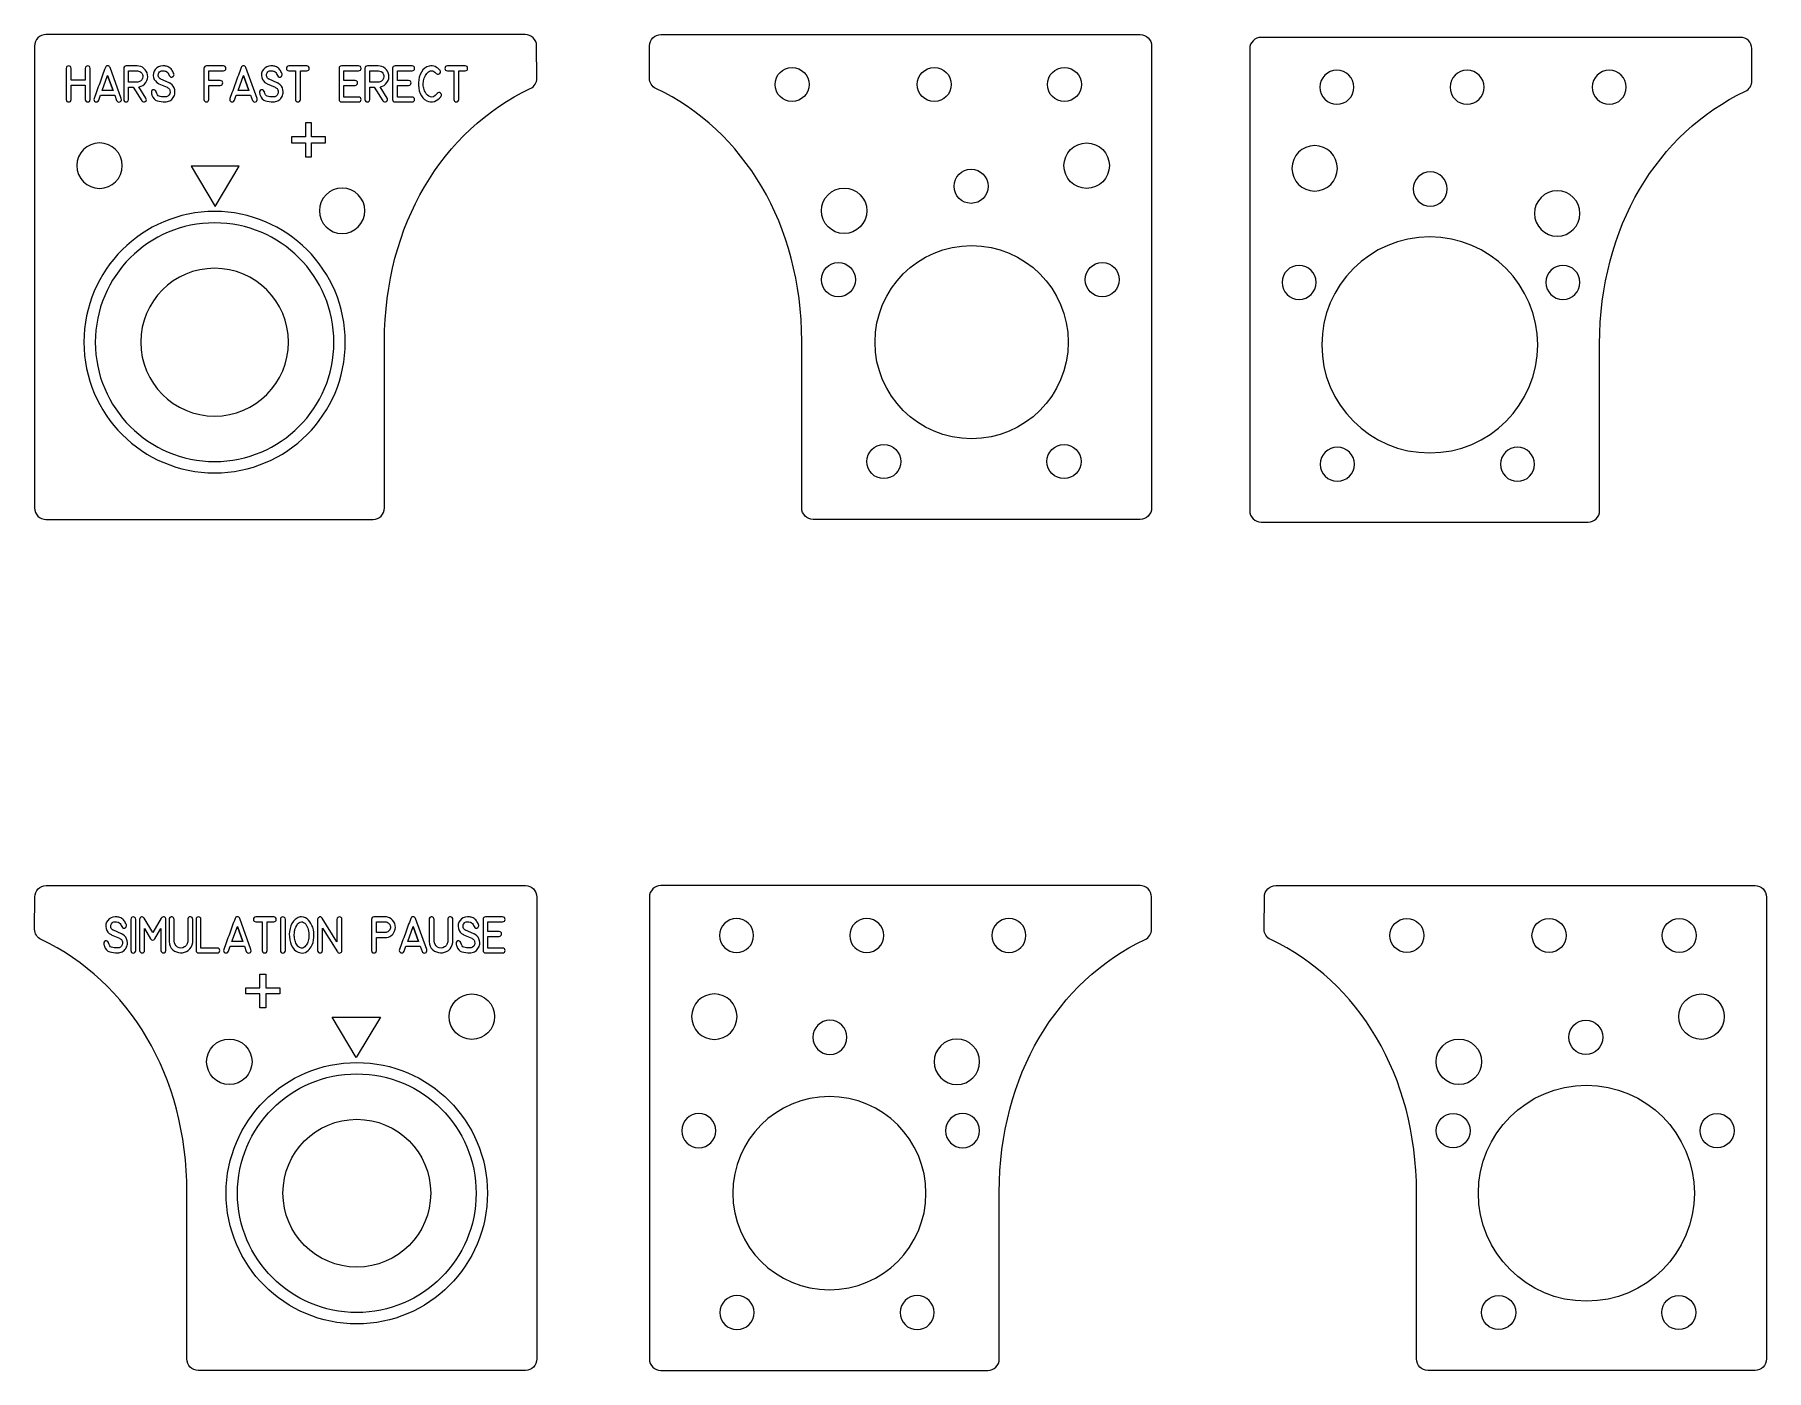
# Model space of a CAD drawing. Header units: millimetres. Extents: x -79 to 73, y -39 to 78.
import ezdxf

# ---------------------------------------------------------------- set-up
doc = ezdxf.new("R2010")
doc.units = ezdxf.units.MM
doc.header["$MEASUREMENT"] = 0
doc.layers.add('Layer 1', color=7, linetype='Continuous')

msp = doc.modelspace()

# ---------------------------------------------------------------- linework, layer by layer
at = {"layer": 'Layer 1', "color": 250, "lineweight": 9}
for points, knots in [([(-78.4445, 78.0582), (-78.4445, 78.0582), (-36.2697, 78.0582), (-36.2697, 78.0582), (-36.2697, 78.0582), (-35.7211, 78.0582), (-35.2697, 77.613), (-35.2697, 77.0644), (-35.2697, 77.0644), (-35.2697, 77.0644), (-35.2526, 74.2284), (-35.2526, 74.2284), (-35.2526, 74.2284), (-35.2526, 73.8313), (-35.4643, 73.4902), (-35.823, 73.3194), (-35.823, 73.3194), (-43.5685, 69.6335), (-48.6339, 61.3717), (-48.6583, 51.0936), (-48.6583, 51.0936), (-48.6583, 51.0936), (-48.6574, 36.415), (-48.6574, 36.415), (-48.6574, 36.415), (-48.6574, 35.8642), (-49.1066, 35.415), (-49.6574, 35.415), (-49.6574, 35.415), (-49.6574, 35.415), (-78.4445, 35.415), (-78.4445, 35.415), (-78.4445, 35.415), (-78.9953, 35.415), (-79.4445, 35.8641), (-79.4445, 36.4149), (-79.4445, 36.4149), (-79.4445, 36.4149), (-79.4445, 77.0583), (-79.4445, 77.0583), (-79.4445, 77.0583), (-79.4445, 77.6091), (-78.9953, 78.0582), (-78.4445, 78.0582)], [0, 0, 0, 0, 0.08333333, 0.08333333, 0.08333333, 0.08333333, 0.16666667, 0.16666667, 0.16666667, 0.16666667, 0.25, 0.25, 0.25, 0.25, 0.33333333, 0.33333333, 0.33333333, 0.33333333, 0.41666667, 0.41666667, 0.41666667, 0.41666667, 0.5, 0.5, 0.5, 0.5, 0.58333333, 0.58333333, 0.58333333, 0.58333333, 0.66666667, 0.66666667, 0.66666667, 0.66666667, 0.75, 0.75, 0.75, 0.75, 0.83333333, 0.83333333, 0.83333333, 0.83333333, 1, 1, 1, 1]), ([(17.8509, 78.0582), (17.8509, 78.0582), (-24.3239, 78.0582), (-24.3239, 78.0582), (-24.3239, 78.0582), (-24.8725, 78.0582), (-25.3239, 77.613), (-25.3239, 77.0644), (-25.3239, 77.0644), (-25.3239, 77.0644), (-25.341, 74.2284), (-25.341, 74.2284), (-25.341, 74.2284), (-25.341, 73.8313), (-25.1293, 73.4902), (-24.7706, 73.3194), (-24.7706, 73.3194), (-17.0251, 69.6335), (-11.9597, 61.3717), (-11.9353, 51.0936), (-11.9353, 51.0936), (-11.9353, 51.0936), (-11.9362, 36.415), (-11.9362, 36.415), (-11.9362, 36.415), (-11.9362, 35.8642), (-11.487, 35.415), (-10.9362, 35.415), (-10.9362, 35.415), (-10.9362, 35.415), (17.8509, 35.415), (17.8509, 35.415), (17.8509, 35.415), (18.4017, 35.415), (18.8509, 35.8641), (18.8509, 36.4149), (18.8509, 36.4149), (18.8509, 36.4149), (18.8509, 77.0583), (18.8509, 77.0583), (18.8509, 77.0583), (18.8509, 77.6091), (18.4017, 78.0582), (17.8509, 78.0582)], [0, 0, 0, 0, 0.08333333, 0.08333333, 0.08333333, 0.08333333, 0.16666667, 0.16666667, 0.16666667, 0.16666667, 0.25, 0.25, 0.25, 0.25, 0.33333333, 0.33333333, 0.33333333, 0.33333333, 0.41666667, 0.41666667, 0.41666667, 0.41666667, 0.5, 0.5, 0.5, 0.5, 0.58333333, 0.58333333, 0.58333333, 0.58333333, 0.66666667, 0.66666667, 0.66666667, 0.66666667, 0.75, 0.75, 0.75, 0.75, 0.83333333, 0.83333333, 0.83333333, 0.83333333, 1, 1, 1, 1]), ([(28.4906, 77.821), (28.4906, 77.821), (70.6654, 77.821), (70.6654, 77.821), (70.6654, 77.821), (71.214, 77.821), (71.6654, 77.3758), (71.6654, 76.8272), (71.6654, 76.8272), (71.6654, 76.8272), (71.6825, 73.9912), (71.6825, 73.9912), (71.6825, 73.9912), (71.6825, 73.5941), (71.4708, 73.253), (71.1121, 73.0822), (71.1121, 73.0822), (63.3666, 69.3963), (58.3012, 61.1345), (58.2768, 50.8564), (58.2768, 50.8564), (58.2768, 50.8564), (58.2777, 36.1778), (58.2777, 36.1778), (58.2777, 36.1778), (58.2777, 35.627), (57.8285, 35.1778), (57.2777, 35.1778), (57.2777, 35.1778), (57.2777, 35.1778), (28.4906, 35.1778), (28.4906, 35.1778), (28.4906, 35.1778), (27.9398, 35.1778), (27.4906, 35.6269), (27.4906, 36.1777), (27.4906, 36.1777), (27.4906, 36.1777), (27.4906, 76.8211), (27.4906, 76.8211), (27.4906, 76.8211), (27.4906, 77.3719), (27.9398, 77.821), (28.4906, 77.821)], [0, 0, 0, 0, 0.08333333, 0.08333333, 0.08333333, 0.08333333, 0.16666667, 0.16666667, 0.16666667, 0.16666667, 0.25, 0.25, 0.25, 0.25, 0.33333333, 0.33333333, 0.33333333, 0.33333333, 0.41666667, 0.41666667, 0.41666667, 0.41666667, 0.5, 0.5, 0.5, 0.5, 0.58333333, 0.58333333, 0.58333333, 0.58333333, 0.66666667, 0.66666667, 0.66666667, 0.66666667, 0.75, 0.75, 0.75, 0.75, 0.83333333, 0.83333333, 0.83333333, 0.83333333, 1, 1, 1, 1]), ([(35.1583, 74.9331), (35.9868, 74.9331), (36.6583, 74.2615), (36.6583, 73.4331), (36.6583, 73.4331), (36.6583, 72.6047), (35.9868, 71.9331), (35.1583, 71.9331), (35.1583, 71.9331), (34.3299, 71.9332), (33.6583, 72.6046), (33.6583, 73.4331), (33.6583, 73.4331), (33.6583, 74.2615), (34.3299, 74.9331), (35.1583, 74.9331)], [0, 0, 0, 0, 0.2, 0.2, 0.2, 0.2, 0.4, 0.4, 0.4, 0.4, 0.6, 0.6, 0.6, 0.6, 1, 1, 1, 1]), ([(46.6161, 74.9331), (47.4446, 74.9331), (48.1161, 74.2615), (48.1161, 73.4331), (48.1161, 73.4331), (48.1161, 72.6047), (47.4446, 71.9331), (46.6161, 71.9331), (46.6161, 71.9331), (45.7877, 71.9332), (45.1161, 72.6046), (45.1161, 73.4331), (45.1161, 73.4331), (45.1161, 74.2615), (45.7877, 74.9331), (46.6161, 74.9331)], [0, 0, 0, 0, 0.2, 0.2, 0.2, 0.2, 0.4, 0.4, 0.4, 0.4, 0.6, 0.6, 0.6, 0.6, 1, 1, 1, 1]), ([(59.1261, 74.9331), (59.9546, 74.9331), (60.6261, 74.2615), (60.6261, 73.4331), (60.6261, 73.4331), (60.6261, 72.6047), (59.9546, 71.9331), (59.1261, 71.9331), (59.1261, 71.9331), (58.2977, 71.9332), (57.6261, 72.6046), (57.6261, 73.4331), (57.6261, 73.4331), (57.6261, 74.2615), (58.2977, 74.9331), (59.1261, 74.9331)], [0, 0, 0, 0, 0.2, 0.2, 0.2, 0.2, 0.4, 0.4, 0.4, 0.4, 0.6, 0.6, 0.6, 0.6, 1, 1, 1, 1]), ([(-73.7308, 68.5326), (-72.6262, 68.5326), (-71.7308, 67.6371), (-71.7308, 66.5326), (-71.7308, 66.5326), (-71.7308, 65.428), (-72.6262, 64.5326), (-73.7308, 64.5326), (-73.7308, 64.5326), (-74.8354, 64.5327), (-75.7308, 65.4279), (-75.7308, 66.5326), (-75.7308, 66.5326), (-75.7308, 67.6371), (-74.8354, 68.5326), (-73.7308, 68.5326)], [0, 0, 0, 0, 0.2, 0.2, 0.2, 0.2, 0.4, 0.4, 0.4, 0.4, 0.6, 0.6, 0.6, 0.6, 1, 1, 1, 1]), ([(13.1372, 68.5326), (12.0326, 68.5326), (11.1372, 67.6371), (11.1372, 66.5326), (11.1372, 66.5326), (11.1372, 65.428), (12.0326, 64.5326), (13.1372, 64.5326), (13.1372, 64.5326), (14.2418, 64.5327), (15.1372, 65.4279), (15.1372, 66.5326), (15.1372, 66.5326), (15.1372, 67.6371), (14.2418, 68.5326), (13.1372, 68.5326)], [0, 0, 0, 0, 0.2, 0.2, 0.2, 0.2, 0.4, 0.4, 0.4, 0.4, 0.6, 0.6, 0.6, 0.6, 1, 1, 1, 1]), ([(33.2043, 68.2954), (34.3089, 68.2954), (35.2043, 67.3999), (35.2043, 66.2954), (35.2043, 66.2954), (35.2043, 65.1908), (34.3089, 64.2954), (33.2043, 64.2954), (33.2043, 64.2954), (32.0997, 64.2955), (31.2043, 65.1907), (31.2043, 66.2954), (31.2043, 66.2954), (31.2043, 67.3999), (32.0997, 68.2954), (33.2043, 68.2954)], [0, 0, 0, 0, 0.2, 0.2, 0.2, 0.2, 0.4, 0.4, 0.4, 0.4, 0.6, 0.6, 0.6, 0.6, 1, 1, 1, 1]), ([(43.3774, 65.9795), (44.2059, 65.9795), (44.8774, 65.3079), (44.8774, 64.4795), (44.8774, 64.4795), (44.8774, 63.6511), (44.2059, 62.9795), (43.3774, 62.9795), (43.3774, 62.9795), (42.549, 62.9796), (41.8774, 63.651), (41.8774, 64.4795), (41.8774, 64.4795), (41.8774, 65.3079), (42.549, 65.9795), (43.3774, 65.9795)], [0, 0, 0, 0, 0.2, 0.2, 0.2, 0.2, 0.4, 0.4, 0.4, 0.4, 0.6, 0.6, 0.6, 0.6, 1, 1, 1, 1]), ([(-52.3843, 64.5656), (-51.2797, 64.5656), (-50.3843, 63.6702), (-50.3843, 62.5655), (-50.3843, 62.5655), (-50.3843, 61.461), (-51.2797, 60.5655), (-52.3843, 60.5655), (-52.3843, 60.5655), (-53.4889, 60.5656), (-54.3843, 61.461), (-54.3843, 62.5655), (-54.3843, 62.5655), (-54.3843, 63.6702), (-53.4889, 64.5655), (-52.3843, 64.5656)], [0, 0, 0, 0, 0.2, 0.2, 0.2, 0.2, 0.4, 0.4, 0.4, 0.4, 0.6, 0.6, 0.6, 0.6, 1, 1, 1, 1]), ([(-8.2093, 64.5656), (-9.3139, 64.5656), (-10.2093, 63.6702), (-10.2093, 62.5655), (-10.2093, 62.5655), (-10.2093, 61.461), (-9.3139, 60.5655), (-8.2093, 60.5655), (-8.2093, 60.5655), (-7.1047, 60.5656), (-6.2093, 61.461), (-6.2093, 62.5655), (-6.2093, 62.5655), (-6.2093, 63.6702), (-7.1047, 64.5655), (-8.2093, 64.5656)], [0, 0, 0, 0, 0.2, 0.2, 0.2, 0.2, 0.4, 0.4, 0.4, 0.4, 0.6, 0.6, 0.6, 0.6, 1, 1, 1, 1]), ([(54.5508, 64.3284), (55.6554, 64.3284), (56.5508, 63.433), (56.5508, 62.3283), (56.5508, 62.3283), (56.5508, 61.2238), (55.6554, 60.3283), (54.5508, 60.3283), (54.5508, 60.3283), (53.4462, 60.3284), (52.5508, 61.2238), (52.5508, 62.3283), (52.5508, 62.3283), (52.5508, 63.433), (53.4462, 64.3283), (54.5508, 64.3284)], [0, 0, 0, 0, 0.2, 0.2, 0.2, 0.2, 0.4, 0.4, 0.4, 0.4, 0.6, 0.6, 0.6, 0.6, 1, 1, 1, 1]), ([(3.0121, 59.4994), (-1.6823, 59.4994), (-5.4879, 55.694), (-5.4879, 50.9993), (-5.4879, 50.9993), (-5.4879, 46.3048), (-1.6823, 42.4994), (3.0121, 42.4994), (3.0121, 42.4994), (7.7065, 42.4994), (11.5121, 46.3048), (11.5121, 50.9993), (11.5121, 50.9993), (11.5121, 55.694), (7.7065, 59.4993), (3.0121, 59.4994)], [0, 0, 0, 0, 0.2, 0.2, 0.2, 0.2, 0.4, 0.4, 0.4, 0.4, 0.6, 0.6, 0.6, 0.6, 1, 1, 1, 1]), ([(43.3294, 60.2622), (48.5761, 60.2622), (52.8294, 56.0091), (52.8294, 50.762), (52.8294, 50.762), (52.8294, 45.5153), (48.5761, 41.2622), (43.3294, 41.2622), (43.3294, 41.2622), (38.0827, 41.2622), (33.8294, 45.5153), (33.8294, 50.762), (33.8294, 50.762), (33.8294, 56.0091), (38.0827, 60.262), (43.3294, 60.2622)], [0, 0, 0, 0, 0.2, 0.2, 0.2, 0.2, 0.4, 0.4, 0.4, 0.4, 0.6, 0.6, 0.6, 0.6, 1, 1, 1, 1]), ([(-63.6057, 57.4994), (-60.0159, 57.4994), (-57.1057, 54.5894), (-57.1057, 50.9993), (-57.1057, 50.9993), (-57.1057, 47.4094), (-60.0159, 44.4994), (-63.6057, 44.4994), (-63.6057, 44.4994), (-67.1955, 44.4994), (-70.1057, 47.4094), (-70.1057, 50.9993), (-70.1057, 50.9993), (-70.1057, 54.5894), (-67.1955, 57.4993), (-63.6057, 57.4994)], [0, 0, 0, 0, 0.2, 0.2, 0.2, 0.2, 0.4, 0.4, 0.4, 0.4, 0.6, 0.6, 0.6, 0.6, 1, 1, 1, 1]), ([(31.8294, 57.7622), (32.6579, 57.7622), (33.3294, 57.0906), (33.3294, 56.2622), (33.3294, 56.2622), (33.3294, 55.4338), (32.6579, 54.7622), (31.8294, 54.7622), (31.8294, 54.7622), (31.001, 54.7623), (30.3294, 55.4337), (30.3294, 56.2622), (30.3294, 56.2622), (30.3294, 57.0906), (31.001, 57.7622), (31.8294, 57.7622)], [0, 0, 0, 0, 0.2, 0.2, 0.2, 0.2, 0.4, 0.4, 0.4, 0.4, 0.6, 0.6, 0.6, 0.6, 1, 1, 1, 1]), ([(55.0508, 57.7622), (55.8793, 57.7622), (56.5508, 57.0906), (56.5508, 56.2622), (56.5508, 56.2622), (56.5508, 55.4338), (55.8793, 54.7622), (55.0508, 54.7622), (55.0508, 54.7622), (54.2224, 54.7623), (53.5508, 55.4337), (53.5508, 56.2622), (53.5508, 56.2622), (53.5508, 57.0906), (54.2224, 57.7622), (55.0508, 57.7622)], [0, 0, 0, 0, 0.2, 0.2, 0.2, 0.2, 0.4, 0.4, 0.4, 0.4, 0.6, 0.6, 0.6, 0.6, 1, 1, 1, 1]), ([(35.1977, 41.7622), (36.0262, 41.7622), (36.6977, 41.0906), (36.6977, 40.2622), (36.6977, 40.2622), (36.6977, 39.4338), (36.0262, 38.7622), (35.1977, 38.7622), (35.1977, 38.7622), (34.3693, 38.7623), (33.6977, 39.4337), (33.6977, 40.2622), (33.6977, 40.2622), (33.6977, 41.0906), (34.3693, 41.7622), (35.1977, 41.7622)], [0, 0, 0, 0, 0.2, 0.2, 0.2, 0.2, 0.4, 0.4, 0.4, 0.4, 0.6, 0.6, 0.6, 0.6, 1, 1, 1, 1]), ([(51.0508, 41.7622), (51.8793, 41.7622), (52.5508, 41.0906), (52.5508, 40.2622), (52.5508, 40.2622), (52.5508, 39.4338), (51.8793, 38.7622), (51.0508, 38.7622), (51.0508, 38.7622), (50.2224, 38.7623), (49.5508, 39.4337), (49.5508, 40.2622), (49.5508, 40.2622), (49.5508, 41.0906), (50.2224, 41.7622), (51.0508, 41.7622)], [0, 0, 0, 0, 0.2, 0.2, 0.2, 0.2, 0.4, 0.4, 0.4, 0.4, 0.6, 0.6, 0.6, 0.6, 1, 1, 1, 1]), ([(-36.2526, 3.1886), (-36.2526, 3.1886), (-78.4274, 3.1886), (-78.4274, 3.1886), (-78.4274, 3.1886), (-78.976, 3.1886), (-79.4274, 2.7434), (-79.4274, 2.1948), (-79.4274, 2.1948), (-79.4274, 2.1948), (-79.4445, -0.6412), (-79.4445, -0.6412), (-79.4445, -0.6412), (-79.4445, -1.0383), (-79.2328, -1.3794), (-78.8741, -1.5502), (-78.8741, -1.5502), (-71.1286, -5.2361), (-66.0632, -13.4979), (-66.0388, -23.776), (-66.0388, -23.776), (-66.0388, -23.776), (-66.0397, -38.4546), (-66.0397, -38.4546), (-66.0397, -38.4546), (-66.0397, -39.0054), (-65.5905, -39.4546), (-65.0397, -39.4546), (-65.0397, -39.4546), (-65.0397, -39.4546), (-36.2526, -39.4546), (-36.2526, -39.4546), (-36.2526, -39.4546), (-35.7018, -39.4546), (-35.2526, -39.0055), (-35.2526, -38.4547), (-35.2526, -38.4547), (-35.2526, -38.4547), (-35.2526, 2.1887), (-35.2526, 2.1887), (-35.2526, 2.1887), (-35.2526, 2.7395), (-35.7018, 3.1886), (-36.2526, 3.1886)], [0, 0, 0, 0, 0.08333333, 0.08333333, 0.08333333, 0.08333333, 0.16666667, 0.16666667, 0.16666667, 0.16666667, 0.25, 0.25, 0.25, 0.25, 0.33333333, 0.33333333, 0.33333333, 0.33333333, 0.41666667, 0.41666667, 0.41666667, 0.41666667, 0.5, 0.5, 0.5, 0.5, 0.58333333, 0.58333333, 0.58333333, 0.58333333, 0.66666667, 0.66666667, 0.66666667, 0.66666667, 0.75, 0.75, 0.75, 0.75, 0.83333333, 0.83333333, 0.83333333, 0.83333333, 1, 1, 1, 1]), ([(-24.341, 3.1886), (-24.341, 3.1886), (17.8338, 3.1886), (17.8338, 3.1886), (17.8338, 3.1886), (18.3824, 3.1886), (18.8338, 2.7434), (18.8338, 2.1948), (18.8338, 2.1948), (18.8338, 2.1948), (18.8509, -0.6412), (18.8509, -0.6412), (18.8509, -0.6412), (18.8509, -1.0383), (18.6392, -1.3794), (18.2805, -1.5502), (18.2805, -1.5502), (10.535, -5.2361), (5.4696, -13.4979), (5.4452, -23.776), (5.4452, -23.776), (5.4452, -23.776), (5.4461, -38.4546), (5.4461, -38.4546), (5.4461, -38.4546), (5.4461, -39.0054), (4.9969, -39.4546), (4.4461, -39.4546), (4.4461, -39.4546), (4.4461, -39.4546), (-24.341, -39.4546), (-24.341, -39.4546), (-24.341, -39.4546), (-24.8918, -39.4546), (-25.341, -39.0055), (-25.341, -38.4547), (-25.341, -38.4547), (-25.341, -38.4547), (-25.341, 2.1887), (-25.341, 2.1887), (-25.341, 2.1887), (-25.341, 2.7395), (-24.8918, 3.1886), (-24.341, 3.1886)], [0, 0, 0, 0, 0.08333333, 0.08333333, 0.08333333, 0.08333333, 0.16666667, 0.16666667, 0.16666667, 0.16666667, 0.25, 0.25, 0.25, 0.25, 0.33333333, 0.33333333, 0.33333333, 0.33333333, 0.41666667, 0.41666667, 0.41666667, 0.41666667, 0.5, 0.5, 0.5, 0.5, 0.58333333, 0.58333333, 0.58333333, 0.58333333, 0.66666667, 0.66666667, 0.66666667, 0.66666667, 0.75, 0.75, 0.75, 0.75, 0.83333333, 0.83333333, 0.83333333, 0.83333333, 1, 1, 1, 1]), ([(71.9544, 3.1886), (71.9544, 3.1886), (29.7796, 3.1886), (29.7796, 3.1886), (29.7796, 3.1886), (29.231, 3.1886), (28.7796, 2.7434), (28.7796, 2.1948), (28.7796, 2.1948), (28.7796, 2.1948), (28.7625, -0.6412), (28.7625, -0.6412), (28.7625, -0.6412), (28.7625, -1.0383), (28.9742, -1.3794), (29.3329, -1.5502), (29.3329, -1.5502), (37.0784, -5.2361), (42.1438, -13.4979), (42.1682, -23.776), (42.1682, -23.776), (42.1682, -23.776), (42.1673, -38.4546), (42.1673, -38.4546), (42.1673, -38.4546), (42.1673, -39.0054), (42.6165, -39.4546), (43.1673, -39.4546), (43.1673, -39.4546), (43.1673, -39.4546), (71.9544, -39.4546), (71.9544, -39.4546), (71.9544, -39.4546), (72.5052, -39.4546), (72.9544, -39.0055), (72.9544, -38.4547), (72.9544, -38.4547), (72.9544, -38.4547), (72.9544, 2.1887), (72.9544, 2.1887), (72.9544, 2.1887), (72.9544, 2.7395), (72.5052, 3.1886), (71.9544, 3.1886)], [0, 0, 0, 0, 0.08333333, 0.08333333, 0.08333333, 0.08333333, 0.16666667, 0.16666667, 0.16666667, 0.16666667, 0.25, 0.25, 0.25, 0.25, 0.33333333, 0.33333333, 0.33333333, 0.33333333, 0.41666667, 0.41666667, 0.41666667, 0.41666667, 0.5, 0.5, 0.5, 0.5, 0.58333333, 0.58333333, 0.58333333, 0.58333333, 0.66666667, 0.66666667, 0.66666667, 0.66666667, 0.75, 0.75, 0.75, 0.75, 0.83333333, 0.83333333, 0.83333333, 0.83333333, 1, 1, 1, 1]), ([(41.3189, 0.3007), (40.4905, 0.3007), (39.8189, -0.3709), (39.8189, -1.1993), (39.8189, -1.1993), (39.8189, -2.0278), (40.4905, -2.6993), (41.3189, -2.6993), (41.3189, -2.6993), (42.1474, -2.6992), (42.8189, -2.0278), (42.8189, -1.1993), (42.8189, -1.1993), (42.8189, -0.3709), (42.1474, 0.3007), (41.3189, 0.3007)], [0, 0, 0, 0, 0.2, 0.2, 0.2, 0.2, 0.4, 0.4, 0.4, 0.4, 0.6, 0.6, 0.6, 0.6, 1, 1, 1, 1]), ([(53.8289, 0.3007), (53.0005, 0.3007), (52.3289, -0.3709), (52.3289, -1.1993), (52.3289, -1.1993), (52.3289, -2.0278), (53.0005, -2.6993), (53.8289, -2.6993), (53.8289, -2.6993), (54.6574, -2.6992), (55.3289, -2.0278), (55.3289, -1.1993), (55.3289, -1.1993), (55.3289, -0.3709), (54.6574, 0.3007), (53.8289, 0.3007)], [0, 0, 0, 0, 0.2, 0.2, 0.2, 0.2, 0.4, 0.4, 0.4, 0.4, 0.6, 0.6, 0.6, 0.6, 1, 1, 1, 1]), ([(65.2867, 0.3007), (64.4583, 0.3007), (63.7867, -0.3709), (63.7867, -1.1993), (63.7867, -1.1993), (63.7867, -2.0278), (64.4583, -2.6993), (65.2867, -2.6993), (65.2867, -2.6993), (66.1152, -2.6992), (66.7867, -2.0278), (66.7867, -1.1993), (66.7867, -1.1993), (66.7867, -0.3709), (66.1152, 0.3007), (65.2867, 0.3007)], [0, 0, 0, 0, 0.2, 0.2, 0.2, 0.2, 0.4, 0.4, 0.4, 0.4, 0.6, 0.6, 0.6, 0.6, 1, 1, 1, 1]), ([(-40.9663, -6.337), (-42.0709, -6.337), (-42.9663, -7.2325), (-42.9663, -8.337), (-42.9663, -8.337), (-42.9663, -9.4416), (-42.0709, -10.337), (-40.9663, -10.337), (-40.9663, -10.337), (-39.8617, -10.3369), (-38.9663, -9.4417), (-38.9663, -8.337), (-38.9663, -8.337), (-38.9663, -7.2325), (-39.8617, -6.337), (-40.9663, -6.337)], [0, 0, 0, 0, 0.2, 0.2, 0.2, 0.2, 0.4, 0.4, 0.4, 0.4, 0.6, 0.6, 0.6, 0.6, 1, 1, 1, 1]), ([(-19.6273, -6.337), (-18.5227, -6.337), (-17.6273, -7.2325), (-17.6273, -8.337), (-17.6273, -8.337), (-17.6273, -9.4416), (-18.5227, -10.337), (-19.6273, -10.337), (-19.6273, -10.337), (-20.7319, -10.3369), (-21.6273, -9.4417), (-21.6273, -8.337), (-21.6273, -8.337), (-21.6273, -7.2325), (-20.7319, -6.337), (-19.6273, -6.337)], [0, 0, 0, 0, 0.2, 0.2, 0.2, 0.2, 0.4, 0.4, 0.4, 0.4, 0.6, 0.6, 0.6, 0.6, 1, 1, 1, 1]), ([(67.2407, -6.337), (66.1361, -6.337), (65.2407, -7.2325), (65.2407, -8.337), (65.2407, -8.337), (65.2407, -9.4416), (66.1361, -10.337), (67.2407, -10.337), (67.2407, -10.337), (68.3453, -10.3369), (69.2407, -9.4417), (69.2407, -8.337), (69.2407, -8.337), (69.2407, -7.2325), (68.3453, -6.337), (67.2407, -6.337)], [0, 0, 0, 0, 0.2, 0.2, 0.2, 0.2, 0.4, 0.4, 0.4, 0.4, 0.6, 0.6, 0.6, 0.6, 1, 1, 1, 1]), ([(57.0676, -8.6529), (56.2392, -8.6529), (55.5676, -9.3245), (55.5676, -10.1529), (55.5676, -10.1529), (55.5676, -10.9814), (56.2392, -11.6529), (57.0676, -11.6529), (57.0676, -11.6529), (57.8961, -11.6528), (58.5676, -10.9814), (58.5676, -10.1529), (58.5676, -10.1529), (58.5676, -9.3245), (57.8961, -8.6529), (57.0676, -8.6529)], [0, 0, 0, 0, 0.2, 0.2, 0.2, 0.2, 0.4, 0.4, 0.4, 0.4, 0.6, 0.6, 0.6, 0.6, 1, 1, 1, 1]), ([(-62.3128, -10.304), (-63.4174, -10.304), (-64.3128, -11.1994), (-64.3128, -12.3041), (-64.3128, -12.3041), (-64.3128, -13.4086), (-63.4174, -14.3041), (-62.3128, -14.3041), (-62.3128, -14.3041), (-61.2082, -14.304), (-60.3128, -13.4086), (-60.3128, -12.3041), (-60.3128, -12.3041), (-60.3128, -11.1994), (-61.2082, -10.3041), (-62.3128, -10.304)], [0, 0, 0, 0, 0.2, 0.2, 0.2, 0.2, 0.4, 0.4, 0.4, 0.4, 0.6, 0.6, 0.6, 0.6, 1, 1, 1, 1]), ([(1.7192, -10.304), (2.8238, -10.304), (3.7192, -11.1994), (3.7192, -12.3041), (3.7192, -12.3041), (3.7192, -13.4086), (2.8238, -14.3041), (1.7192, -14.3041), (1.7192, -14.3041), (0.6146, -14.304), (-0.2808, -13.4086), (-0.2808, -12.3041), (-0.2808, -12.3041), (-0.2808, -11.1994), (0.6146, -10.3041), (1.7192, -10.304)], [0, 0, 0, 0, 0.2, 0.2, 0.2, 0.2, 0.4, 0.4, 0.4, 0.4, 0.6, 0.6, 0.6, 0.6, 1, 1, 1, 1]), ([(45.8942, -10.304), (44.7896, -10.304), (43.8942, -11.1994), (43.8942, -12.3041), (43.8942, -12.3041), (43.8942, -13.4086), (44.7896, -14.3041), (45.8942, -14.3041), (45.8942, -14.3041), (46.9988, -14.304), (47.8942, -13.4086), (47.8942, -12.3041), (47.8942, -12.3041), (47.8942, -11.1994), (46.9988, -10.3041), (45.8942, -10.304)], [0, 0, 0, 0, 0.2, 0.2, 0.2, 0.2, 0.4, 0.4, 0.4, 0.4, 0.6, 0.6, 0.6, 0.6, 1, 1, 1, 1]), ([(57.1156, -14.3702), (51.8689, -14.3702), (47.6156, -18.6233), (47.6156, -23.8704), (47.6156, -23.8704), (47.6156, -29.1171), (51.8689, -33.3702), (57.1156, -33.3702), (57.1156, -33.3702), (62.3623, -33.3702), (66.6156, -29.1171), (66.6156, -23.8704), (66.6156, -23.8704), (66.6156, -18.6233), (62.3623, -14.3704), (57.1156, -14.3702)], [0, 0, 0, 0, 0.2, 0.2, 0.2, 0.2, 0.4, 0.4, 0.4, 0.4, 0.6, 0.6, 0.6, 0.6, 1, 1, 1, 1]), ([(-9.5022, -15.3702), (-4.8078, -15.3702), (-1.0022, -19.1756), (-1.0022, -23.8703), (-1.0022, -23.8703), (-1.0022, -28.5648), (-4.8078, -32.3702), (-9.5022, -32.3702), (-9.5022, -32.3702), (-14.1966, -32.3702), (-18.0022, -28.5648), (-18.0022, -23.8703), (-18.0022, -23.8703), (-18.0022, -19.1756), (-14.1966, -15.3703), (-9.5022, -15.3702)], [0, 0, 0, 0, 0.2, 0.2, 0.2, 0.2, 0.4, 0.4, 0.4, 0.4, 0.6, 0.6, 0.6, 0.6, 1, 1, 1, 1]), ([(-51.0914, -17.3702), (-54.6812, -17.3702), (-57.5914, -20.2802), (-57.5914, -23.8703), (-57.5914, -23.8703), (-57.5914, -27.4602), (-54.6812, -30.3702), (-51.0914, -30.3702), (-51.0914, -30.3702), (-47.5016, -30.3702), (-44.5914, -27.4602), (-44.5914, -23.8703), (-44.5914, -23.8703), (-44.5914, -20.2802), (-47.5016, -17.3703), (-51.0914, -17.3702)], [0, 0, 0, 0, 0.2, 0.2, 0.2, 0.2, 0.4, 0.4, 0.4, 0.4, 0.6, 0.6, 0.6, 0.6, 1, 1, 1, 1]), ([(45.3942, -16.8702), (44.5658, -16.8702), (43.8942, -17.5418), (43.8942, -18.3702), (43.8942, -18.3702), (43.8942, -19.1987), (44.5658, -19.8702), (45.3942, -19.8702), (45.3942, -19.8702), (46.2227, -19.8701), (46.8942, -19.1987), (46.8942, -18.3702), (46.8942, -18.3702), (46.8942, -17.5418), (46.2227, -16.8702), (45.3942, -16.8702)], [0, 0, 0, 0, 0.2, 0.2, 0.2, 0.2, 0.4, 0.4, 0.4, 0.4, 0.6, 0.6, 0.6, 0.6, 1, 1, 1, 1]), ([(68.6156, -16.8702), (67.7872, -16.8702), (67.1156, -17.5418), (67.1156, -18.3702), (67.1156, -18.3702), (67.1156, -19.1987), (67.7872, -19.8702), (68.6156, -19.8702), (68.6156, -19.8702), (69.4441, -19.8701), (70.1156, -19.1987), (70.1156, -18.3702), (70.1156, -18.3702), (70.1156, -17.5418), (69.4441, -16.8702), (68.6156, -16.8702)], [0, 0, 0, 0, 0.2, 0.2, 0.2, 0.2, 0.4, 0.4, 0.4, 0.4, 0.6, 0.6, 0.6, 0.6, 1, 1, 1, 1]), ([(49.3942, -32.8702), (48.5658, -32.8702), (47.8942, -33.5418), (47.8942, -34.3702), (47.8942, -34.3702), (47.8942, -35.1987), (48.5658, -35.8702), (49.3942, -35.8702), (49.3942, -35.8702), (50.2227, -35.8701), (50.8942, -35.1987), (50.8942, -34.3702), (50.8942, -34.3702), (50.8942, -33.5418), (50.2227, -32.8702), (49.3942, -32.8702)], [0, 0, 0, 0, 0.2, 0.2, 0.2, 0.2, 0.4, 0.4, 0.4, 0.4, 0.6, 0.6, 0.6, 0.6, 1, 1, 1, 1]), ([(65.2473, -32.8702), (64.4189, -32.8702), (63.7473, -33.5418), (63.7473, -34.3702), (63.7473, -34.3702), (63.7473, -35.1987), (64.4189, -35.8702), (65.2473, -35.8702), (65.2473, -35.8702), (66.0758, -35.8701), (66.7473, -35.1987), (66.7473, -34.3702), (66.7473, -34.3702), (66.7473, -33.5418), (66.0758, -32.8702), (65.2473, -32.8702)], [0, 0, 0, 0, 0.2, 0.2, 0.2, 0.2, 0.4, 0.4, 0.4, 0.4, 0.6, 0.6, 0.6, 0.6, 1, 1, 1, 1])]:
    msp.add_open_spline(points, degree=3, knots=knots, dxfattribs=at)
at = {"layer": 'Layer 1', "color": 240, "lineweight": 9}
for points, knots in [([(-76.6769, 72.3503), (-76.6769, 72.3503), (-76.6769, 75.0914), (-76.6769, 75.0914), (-76.6769, 75.0914), (-76.6552, 75.2401), (-76.5795, 75.3131), (-76.4504, 75.311), (-76.4504, 75.311), (-76.3213, 75.3083), (-76.2509, 75.2348), (-76.2398, 75.0914), (-76.2398, 75.0914), (-76.2398, 75.0914), (-76.2398, 74.0664), (-76.2398, 74.0664), (-76.2398, 74.0664), (-76.2398, 74.0664), (-74.9915, 74.0664), (-74.9915, 74.0664), (-74.9915, 74.0664), (-74.9915, 74.0664), (-74.9915, 75.0914), (-74.9915, 75.0914), (-74.9915, 75.0914), (-74.9698, 75.2369), (-74.8968, 75.3104), (-74.7724, 75.311), (-74.7724, 75.311), (-74.6481, 75.3115), (-74.574, 75.2379), (-74.5512, 75.0914), (-74.5512, 75.0914), (-74.5512, 75.0914), (-74.5512, 72.3503), (-74.5512, 72.3503), (-74.5512, 72.3503), (-74.574, 72.2048), (-74.6481, 72.1323), (-74.7724, 72.1328), (-74.7724, 72.1328), (-74.8968, 72.1333), (-74.9698, 72.2058), (-74.9915, 72.3503), (-74.9915, 72.3503), (-74.9915, 72.3503), (-74.9915, 73.6261), (-74.9915, 73.6261), (-74.9915, 73.6261), (-74.9915, 73.6261), (-76.2398, 73.6261), (-76.2398, 73.6261), (-76.2398, 73.6261), (-76.2398, 73.6261), (-76.2398, 72.3503), (-76.2398, 72.3503), (-76.2398, 72.3503), (-76.2509, 72.2079), (-76.3213, 72.1354), (-76.4504, 72.1333), (-76.4504, 72.1333), (-76.5795, 72.1312), (-76.6552, 72.2037), (-76.6769, 72.3503)], [0, 0, 0, 0, 0.05882353, 0.05882353, 0.05882353, 0.05882353, 0.11764706, 0.11764706, 0.11764706, 0.11764706, 0.17647059, 0.17647059, 0.17647059, 0.17647059, 0.23529412, 0.23529412, 0.23529412, 0.23529412, 0.29411765, 0.29411765, 0.29411765, 0.29411765, 0.35294118, 0.35294118, 0.35294118, 0.35294118, 0.41176471, 0.41176471, 0.41176471, 0.41176471, 0.47058824, 0.47058824, 0.47058824, 0.47058824, 0.52941176, 0.52941176, 0.52941176, 0.52941176, 0.58823529, 0.58823529, 0.58823529, 0.58823529, 0.64705882, 0.64705882, 0.64705882, 0.64705882, 0.70588235, 0.70588235, 0.70588235, 0.70588235, 0.76470588, 0.76470588, 0.76470588, 0.76470588, 0.82352941, 0.82352941, 0.82352941, 0.82352941, 0.88235294, 0.88235294, 0.88235294, 0.88235294, 1, 1, 1, 1]), ([(-74.2142, 72.4355), (-74.0491, 72.8916), (-73.8835, 73.3472), (-73.7178, 73.8023), (-73.7178, 73.8023), (-73.5517, 74.2574), (-73.3855, 74.713), (-73.2194, 75.1686), (-73.2194, 75.1686), (-73.185, 75.2628), (-73.1172, 75.3104), (-73.0162, 75.3115), (-73.0162, 75.3115), (-72.9146, 75.3126), (-72.8463, 75.2649), (-72.8114, 75.1686), (-72.8114, 75.1686), (-72.8114, 75.1686), (-71.8176, 72.4281), (-71.8176, 72.4281), (-71.8176, 72.4281), (-71.7869, 72.282), (-71.8313, 72.1884), (-71.9509, 72.146), (-71.9509, 72.146), (-72.0711, 72.1032), (-72.1631, 72.1471), (-72.2288, 72.2762), (-72.2288, 72.2762), (-72.2288, 72.2762), (-72.388, 72.7196), (-72.388, 72.7196), (-72.388, 72.7196), (-72.388, 72.7196), (-73.6517, 72.7196), (-73.6517, 72.7196), (-73.6517, 72.7196), (-73.6517, 72.7196), (-73.8067, 72.2868), (-73.8067, 72.2868), (-73.8067, 72.2868), (-73.8729, 72.1566), (-73.9671, 72.1143), (-74.0888, 72.1593), (-74.0888, 72.1593), (-74.211, 72.2037), (-74.2528, 72.2963), (-74.2142, 72.4355)], [0, 0, 0, 0, 0.07692308, 0.07692308, 0.07692308, 0.07692308, 0.15384615, 0.15384615, 0.15384615, 0.15384615, 0.23076923, 0.23076923, 0.23076923, 0.23076923, 0.30769231, 0.30769231, 0.30769231, 0.30769231, 0.38461538, 0.38461538, 0.38461538, 0.38461538, 0.46153846, 0.46153846, 0.46153846, 0.46153846, 0.53846154, 0.53846154, 0.53846154, 0.53846154, 0.61538462, 0.61538462, 0.61538462, 0.61538462, 0.69230769, 0.69230769, 0.69230769, 0.69230769, 0.76923077, 0.76923077, 0.76923077, 0.76923077, 0.84615385, 0.84615385, 0.84615385, 0.84615385, 1, 1, 1, 1]), ([(-69.6497, 72.4731), (-69.5835, 72.3561), (-69.6021, 72.2582), (-69.7052, 72.1783), (-69.7052, 72.1783), (-69.755, 72.1434), (-69.8121, 72.1312), (-69.8767, 72.1429), (-69.8767, 72.1429), (-69.9413, 72.154), (-69.9883, 72.1862), (-70.0185, 72.2386), (-70.0185, 72.2386), (-70.0185, 72.2386), (-70.7826, 73.4467), (-70.7826, 73.4467), (-70.7826, 73.4467), (-70.7826, 73.4467), (-71.1705, 73.4467), (-71.1705, 73.4467), (-71.1705, 73.4467), (-71.1705, 73.4467), (-71.1705, 72.355), (-71.1705, 72.355), (-71.1705, 72.355), (-71.1705, 72.2651), (-71.2113, 72.2005), (-71.2927, 72.1603), (-71.2927, 72.1603), (-71.3748, 72.1206), (-71.451, 72.128), (-71.5224, 72.1831), (-71.5224, 72.1831), (-71.579, 72.2254), (-71.6076, 72.2826), (-71.6076, 72.355), (-71.6076, 72.355), (-71.6076, 72.355), (-71.6076, 75.0945), (-71.6076, 75.0945), (-71.6076, 75.0945), (-71.6076, 75.1543), (-71.5864, 75.2057), (-71.5446, 75.248), (-71.5446, 75.248), (-71.5028, 75.2903), (-71.4515, 75.3115), (-71.3906, 75.3115), (-71.3906, 75.3115), (-71.3906, 75.3115), (-70.4281, 75.3115), (-70.4281, 75.3115), (-70.4281, 75.3115), (-70.1963, 75.3115), (-69.9952, 75.2379), (-69.8248, 75.0908), (-69.8248, 75.0908), (-69.6544, 74.9432), (-69.5481, 74.7564), (-69.5068, 74.5299), (-69.5068, 74.5299), (-69.4634, 74.287), (-69.5147, 74.06), (-69.6613, 73.8489), (-69.6613, 73.8489), (-69.8074, 73.6372), (-70.0016, 73.5092), (-70.2434, 73.4637), (-70.2434, 73.4637), (-70.2434, 73.4637), (-70.273, 73.4589), (-70.273, 73.4589), (-70.273, 73.4589), (-70.273, 73.4589), (-69.6497, 72.4731), (-69.6497, 72.4731)], [0, 0, 0, 0, 0.05, 0.05, 0.05, 0.05, 0.1, 0.1, 0.1, 0.1, 0.15, 0.15, 0.15, 0.15, 0.2, 0.2, 0.2, 0.2, 0.25, 0.25, 0.25, 0.25, 0.3, 0.3, 0.3, 0.3, 0.35, 0.35, 0.35, 0.35, 0.4, 0.4, 0.4, 0.4, 0.45, 0.45, 0.45, 0.45, 0.5, 0.5, 0.5, 0.5, 0.55, 0.55, 0.55, 0.55, 0.6, 0.6, 0.6, 0.6, 0.65, 0.65, 0.65, 0.65, 0.7, 0.7, 0.7, 0.7, 0.75, 0.75, 0.75, 0.75, 0.8, 0.8, 0.8, 0.8, 0.85, 0.85, 0.85, 0.85, 0.9, 0.9, 0.9, 0.9, 1, 1, 1, 1]), ([(-70.4281, 73.8822), (-70.3223, 73.8822), (-70.2249, 73.914), (-70.1355, 73.9785), (-70.1355, 73.9785), (-70.046, 74.0426), (-69.9862, 74.1262), (-69.955, 74.2294), (-69.955, 74.2294), (-69.9063, 74.3886), (-69.9286, 74.5326), (-70.0217, 74.6612), (-70.0217, 74.6612), (-70.1148, 74.7897), (-70.2429, 74.8607), (-70.4059, 74.8744), (-70.4059, 74.8744), (-70.4059, 74.8744), (-71.1705, 74.8744), (-71.1705, 74.8744), (-71.1705, 74.8744), (-71.1705, 74.8744), (-71.1705, 73.8822), (-71.1705, 73.8822), (-71.1705, 73.8822), (-71.1705, 73.8822), (-70.4281, 73.8822), (-70.4281, 73.8822)], [0, 0, 0, 0, 0.125, 0.125, 0.125, 0.125, 0.25, 0.25, 0.25, 0.25, 0.375, 0.375, 0.375, 0.375, 0.5, 0.5, 0.5, 0.5, 0.625, 0.625, 0.625, 0.625, 0.75, 0.75, 0.75, 0.75, 1, 1, 1, 1]), ([(-67.6166, 73.8261), (-67.6166, 73.8261), (-67.5918, 73.8155), (-67.5918, 73.8155), (-67.5918, 73.8155), (-67.5918, 73.8155), (-67.5637, 73.8018), (-67.5637, 73.8018), (-67.5637, 73.8018), (-67.5637, 73.8018), (-67.5389, 73.7875), (-67.5389, 73.7875), (-67.5389, 73.7875), (-67.532, 73.7822), (-67.5235, 73.7774), (-67.515, 73.7727), (-67.515, 73.7727), (-67.506, 73.7685), (-67.4976, 73.7632), (-67.4891, 73.7584), (-67.4891, 73.7584), (-67.2849, 73.624), (-67.1579, 73.4377), (-67.1097, 73.2001), (-67.1097, 73.2001), (-67.0912, 73.107), (-67.0869, 73.0112), (-67.097, 72.9133), (-67.097, 72.9133), (-67.1139, 72.7726), (-67.1631, 72.6429), (-67.2452, 72.5233), (-67.2452, 72.5233), (-67.3272, 72.4037), (-67.4304, 72.3117), (-67.5542, 72.2466), (-67.5542, 72.2466), (-67.6876, 72.1762), (-67.8257, 72.1413), (-67.9685, 72.1413), (-67.9685, 72.1413), (-68.2083, 72.1413), (-68.4369, 72.172), (-68.6554, 72.2333), (-68.6554, 72.2333), (-68.8734, 72.2947), (-69.029, 72.4593), (-69.1216, 72.7271), (-69.1216, 72.7271), (-69.1343, 72.7614), (-69.1433, 72.7964), (-69.1496, 72.8324), (-69.1496, 72.8324), (-69.156, 72.8689), (-69.1634, 72.9049), (-69.1713, 72.9414), (-69.1713, 72.9414), (-69.1867, 73.0154), (-69.1687, 73.0811), (-69.1163, 73.1382), (-69.1163, 73.1382), (-69.0644, 73.1948), (-68.9994, 73.2165), (-68.9221, 73.2033), (-68.9221, 73.2033), (-68.8401, 73.1864), (-68.7835, 73.1361), (-68.7512, 73.0514), (-68.7512, 73.0514), (-68.7512, 73.0514), (-68.7464, 73.0371), (-68.7464, 73.0371), (-68.7464, 73.0371), (-68.6972, 72.8128), (-68.6104, 72.6789), (-68.4871, 72.6355), (-68.4871, 72.6355), (-68.3633, 72.5921), (-68.1918, 72.5725), (-67.9717, 72.5768), (-67.9717, 72.5768), (-67.769, 72.5768), (-67.6299, 72.672), (-67.5542, 72.862), (-67.5542, 72.862), (-67.5214, 72.9467), (-67.5161, 73.035), (-67.5389, 73.1266), (-67.5389, 73.1266), (-67.5616, 73.2176), (-67.6066, 73.2943), (-67.6738, 73.3552), (-67.6738, 73.3552), (-67.704, 73.3811), (-67.7431, 73.4049), (-67.7918, 73.4277), (-67.7918, 73.4277), (-67.7918, 73.4277), (-68.5093, 73.7425), (-68.5093, 73.7425), (-68.5093, 73.7425), (-68.5093, 73.7425), (-68.5326, 73.7552), (-68.5326, 73.7552), (-68.5326, 73.7552), (-68.7676, 73.879), (-68.9131, 74.0553), (-68.9697, 74.2839), (-68.9697, 74.2839), (-69.039, 74.5484), (-68.9909, 74.7855), (-68.8247, 74.9961), (-68.8247, 74.9961), (-68.6591, 75.2062), (-68.4411, 75.3115), (-68.1717, 75.3115), (-68.1717, 75.3115), (-68.1717, 75.3115), (-68.0008, 75.3067), (-68.0008, 75.3067), (-68.0008, 75.3067), (-67.9453, 75.2967), (-67.8913, 75.2866), (-67.84, 75.2766), (-67.84, 75.2766), (-67.7881, 75.2671), (-67.7357, 75.2501), (-67.6833, 75.2263), (-67.6833, 75.2263), (-67.5531, 75.1655), (-67.4531, 75.0813), (-67.3838, 74.975), (-67.3838, 74.975), (-67.3145, 74.8686), (-67.252, 74.7532), (-67.1965, 74.6294), (-67.1965, 74.6294), (-67.1912, 74.6178), (-67.1864, 74.6045), (-67.1822, 74.5892), (-67.1822, 74.5892), (-67.1711, 74.5384), (-67.1764, 74.4924), (-67.1981, 74.4511), (-67.1981, 74.4511), (-67.2102, 74.4251), (-67.2235, 74.4056), (-67.2367, 74.3923), (-67.2367, 74.3923), (-67.2499, 74.3786), (-67.261, 74.3696), (-67.269, 74.3643), (-67.269, 74.3643), (-67.323, 74.3262), (-67.3817, 74.3146), (-67.4457, 74.3304), (-67.4457, 74.3304), (-67.5103, 74.3447), (-67.559, 74.386), (-67.5934, 74.4543), (-67.5934, 74.4543), (-67.6203, 74.514), (-67.6489, 74.5754), (-67.6791, 74.6379), (-67.6791, 74.6379), (-67.7098, 74.7003), (-67.7526, 74.7522), (-67.8071, 74.794), (-67.8071, 74.794), (-67.8299, 74.8104), (-67.8521, 74.8226), (-67.8733, 74.83), (-67.8733, 74.83), (-67.8945, 74.8379), (-67.9177, 74.8464), (-67.9437, 74.8559), (-67.9437, 74.8559), (-67.9437, 74.8559), (-68.0442, 74.8728), (-68.0442, 74.8728), (-68.0442, 74.8728), (-68.0442, 74.8728), (-68.1871, 74.8776), (-68.1871, 74.8776), (-68.1871, 74.8776), (-68.3257, 74.8755), (-68.4316, 74.8157), (-68.5046, 74.6977), (-68.5046, 74.6977), (-68.5543, 74.622), (-68.5728, 74.5379), (-68.5607, 74.4447), (-68.5607, 74.4447), (-68.5464, 74.3304), (-68.4924, 74.2415), (-68.3993, 74.178), (-68.3993, 74.178), (-68.395, 74.1754), (-68.3908, 74.1717), (-68.3855, 74.168), (-68.3855, 74.168), (-68.3802, 74.1648), (-68.3744, 74.1611), (-68.3686, 74.1579), (-68.3686, 74.1579), (-68.3686, 74.1579), (-68.3511, 74.1505), (-68.3511, 74.1505), (-68.3511, 74.1505), (-68.3511, 74.1505), (-68.3326, 74.1426), (-68.3326, 74.1426), (-68.3326, 74.1426), (-68.3326, 74.1426), (-67.6166, 73.8261), (-67.6166, 73.8261)], [0, 0, 0, 0, 0.01818182, 0.01818182, 0.01818182, 0.01818182, 0.03636364, 0.03636364, 0.03636364, 0.03636364, 0.05454545, 0.05454545, 0.05454545, 0.05454545, 0.07272727, 0.07272727, 0.07272727, 0.07272727, 0.09090909, 0.09090909, 0.09090909, 0.09090909, 0.10909091, 0.10909091, 0.10909091, 0.10909091, 0.12727273, 0.12727273, 0.12727273, 0.12727273, 0.14545455, 0.14545455, 0.14545455, 0.14545455, 0.16363636, 0.16363636, 0.16363636, 0.16363636, 0.18181818, 0.18181818, 0.18181818, 0.18181818, 0.2, 0.2, 0.2, 0.2, 0.21818182, 0.21818182, 0.21818182, 0.21818182, 0.23636364, 0.23636364, 0.23636364, 0.23636364, 0.25454545, 0.25454545, 0.25454545, 0.25454545, 0.27272727, 0.27272727, 0.27272727, 0.27272727, 0.29090909, 0.29090909, 0.29090909, 0.29090909, 0.30909091, 0.30909091, 0.30909091, 0.30909091, 0.32727273, 0.32727273, 0.32727273, 0.32727273, 0.34545455, 0.34545455, 0.34545455, 0.34545455, 0.36363636, 0.36363636, 0.36363636, 0.36363636, 0.38181818, 0.38181818, 0.38181818, 0.38181818, 0.4, 0.4, 0.4, 0.4, 0.41818182, 0.41818182, 0.41818182, 0.41818182, 0.43636364, 0.43636364, 0.43636364, 0.43636364, 0.45454545, 0.45454545, 0.45454545, 0.45454545, 0.47272727, 0.47272727, 0.47272727, 0.47272727, 0.49090909, 0.49090909, 0.49090909, 0.49090909, 0.50909091, 0.50909091, 0.50909091, 0.50909091, 0.52727273, 0.52727273, 0.52727273, 0.52727273, 0.54545455, 0.54545455, 0.54545455, 0.54545455, 0.56363636, 0.56363636, 0.56363636, 0.56363636, 0.58181818, 0.58181818, 0.58181818, 0.58181818, 0.6, 0.6, 0.6, 0.6, 0.61818182, 0.61818182, 0.61818182, 0.61818182, 0.63636364, 0.63636364, 0.63636364, 0.63636364, 0.65454545, 0.65454545, 0.65454545, 0.65454545, 0.67272727, 0.67272727, 0.67272727, 0.67272727, 0.69090909, 0.69090909, 0.69090909, 0.69090909, 0.70909091, 0.70909091, 0.70909091, 0.70909091, 0.72727273, 0.72727273, 0.72727273, 0.72727273, 0.74545455, 0.74545455, 0.74545455, 0.74545455, 0.76363636, 0.76363636, 0.76363636, 0.76363636, 0.78181818, 0.78181818, 0.78181818, 0.78181818, 0.8, 0.8, 0.8, 0.8, 0.81818182, 0.81818182, 0.81818182, 0.81818182, 0.83636364, 0.83636364, 0.83636364, 0.83636364, 0.85454545, 0.85454545, 0.85454545, 0.85454545, 0.87272727, 0.87272727, 0.87272727, 0.87272727, 0.89090909, 0.89090909, 0.89090909, 0.89090909, 0.90909091, 0.90909091, 0.90909091, 0.90909091, 0.92727273, 0.92727273, 0.92727273, 0.92727273, 0.94545455, 0.94545455, 0.94545455, 0.94545455, 0.96363636, 0.96363636, 0.96363636, 0.96363636, 1, 1, 1, 1]), ([(-64.5491, 72.3566), (-64.5491, 72.3566), (-64.5491, 75.0914), (-64.5491, 75.0914), (-64.5491, 75.0914), (-64.5306, 75.2279), (-64.457, 75.3014), (-64.329, 75.3115), (-64.329, 75.3115), (-64.329, 75.3115), (-62.8282, 75.3115), (-62.8282, 75.3115), (-62.8282, 75.3115), (-62.6848, 75.3004), (-62.6129, 75.2268), (-62.6129, 75.0919), (-62.6129, 75.0919), (-62.6129, 74.9575), (-62.6859, 74.885), (-62.8314, 74.876), (-62.8314, 74.876), (-62.8314, 74.876), (-64.1136, 74.876), (-64.1136, 74.876), (-64.1136, 74.876), (-64.1136, 74.876), (-64.1136, 74.0277), (-64.1136, 74.0277), (-64.1136, 74.0277), (-64.1136, 74.0277), (-63.1135, 74.0277), (-63.1135, 74.0277), (-63.1135, 74.0277), (-62.9711, 74.0177), (-62.8986, 73.9478), (-62.8965, 73.8187), (-62.8965, 73.8187), (-62.8944, 73.6896), (-62.9669, 73.6139), (-63.1135, 73.5922), (-63.1135, 73.5922), (-63.1135, 73.5922), (-64.1136, 73.5922), (-64.1136, 73.5922), (-64.1136, 73.5922), (-64.1136, 73.5922), (-64.1136, 72.3566), (-64.1136, 72.3566), (-64.1136, 72.3566), (-64.1236, 72.2143), (-64.194, 72.1418), (-64.3237, 72.1397), (-64.3237, 72.1397), (-64.4533, 72.1376), (-64.5285, 72.2101), (-64.5491, 72.3566)], [0, 0, 0, 0, 0.06666667, 0.06666667, 0.06666667, 0.06666667, 0.13333333, 0.13333333, 0.13333333, 0.13333333, 0.2, 0.2, 0.2, 0.2, 0.26666667, 0.26666667, 0.26666667, 0.26666667, 0.33333333, 0.33333333, 0.33333333, 0.33333333, 0.4, 0.4, 0.4, 0.4, 0.46666667, 0.46666667, 0.46666667, 0.46666667, 0.53333333, 0.53333333, 0.53333333, 0.53333333, 0.6, 0.6, 0.6, 0.6, 0.66666667, 0.66666667, 0.66666667, 0.66666667, 0.73333333, 0.73333333, 0.73333333, 0.73333333, 0.8, 0.8, 0.8, 0.8, 0.86666667, 0.86666667, 0.86666667, 0.86666667, 1, 1, 1, 1]), ([(-62.2632, 72.4355), (-62.0981, 72.8916), (-61.9325, 73.3472), (-61.7668, 73.8023), (-61.7668, 73.8023), (-61.6007, 74.2574), (-61.4345, 74.713), (-61.2684, 75.1686), (-61.2684, 75.1686), (-61.234, 75.2628), (-61.1662, 75.3104), (-61.0652, 75.3115), (-61.0652, 75.3115), (-60.9636, 75.3126), (-60.8953, 75.2649), (-60.8604, 75.1686), (-60.8604, 75.1686), (-60.8604, 75.1686), (-59.8666, 72.4281), (-59.8666, 72.4281), (-59.8666, 72.4281), (-59.8359, 72.282), (-59.8803, 72.1884), (-59.9999, 72.146), (-59.9999, 72.146), (-60.1201, 72.1032), (-60.2121, 72.1471), (-60.2778, 72.2762), (-60.2778, 72.2762), (-60.2778, 72.2762), (-60.437, 72.7196), (-60.437, 72.7196), (-60.437, 72.7196), (-60.437, 72.7196), (-61.7007, 72.7196), (-61.7007, 72.7196), (-61.7007, 72.7196), (-61.7007, 72.7196), (-61.8557, 72.2868), (-61.8557, 72.2868), (-61.8557, 72.2868), (-61.9219, 72.1566), (-62.0161, 72.1143), (-62.1378, 72.1593), (-62.1378, 72.1593), (-62.26, 72.2037), (-62.3018, 72.2963), (-62.2632, 72.4355)], [0, 0, 0, 0, 0.07692308, 0.07692308, 0.07692308, 0.07692308, 0.15384615, 0.15384615, 0.15384615, 0.15384615, 0.23076923, 0.23076923, 0.23076923, 0.23076923, 0.30769231, 0.30769231, 0.30769231, 0.30769231, 0.38461538, 0.38461538, 0.38461538, 0.38461538, 0.46153846, 0.46153846, 0.46153846, 0.46153846, 0.53846154, 0.53846154, 0.53846154, 0.53846154, 0.61538462, 0.61538462, 0.61538462, 0.61538462, 0.69230769, 0.69230769, 0.69230769, 0.69230769, 0.76923077, 0.76923077, 0.76923077, 0.76923077, 0.84615385, 0.84615385, 0.84615385, 0.84615385, 1, 1, 1, 1]), ([(-58.0971, 73.8261), (-58.0971, 73.8261), (-58.0723, 73.8155), (-58.0723, 73.8155), (-58.0723, 73.8155), (-58.0723, 73.8155), (-58.0442, 73.8018), (-58.0442, 73.8018), (-58.0442, 73.8018), (-58.0442, 73.8018), (-58.0194, 73.7875), (-58.0194, 73.7875), (-58.0194, 73.7875), (-58.0125, 73.7822), (-58.004, 73.7774), (-57.9955, 73.7727), (-57.9955, 73.7727), (-57.9865, 73.7685), (-57.9781, 73.7632), (-57.9696, 73.7584), (-57.9696, 73.7584), (-57.7654, 73.624), (-57.6384, 73.4377), (-57.5902, 73.2001), (-57.5902, 73.2001), (-57.5717, 73.107), (-57.5674, 73.0112), (-57.5775, 72.9133), (-57.5775, 72.9133), (-57.5944, 72.7726), (-57.6436, 72.6429), (-57.7257, 72.5233), (-57.7257, 72.5233), (-57.8077, 72.4037), (-57.9109, 72.3117), (-58.0347, 72.2466), (-58.0347, 72.2466), (-58.1681, 72.1762), (-58.3062, 72.1413), (-58.449, 72.1413), (-58.449, 72.1413), (-58.6888, 72.1413), (-58.9174, 72.172), (-59.1359, 72.2333), (-59.1359, 72.2333), (-59.3539, 72.2947), (-59.5095, 72.4593), (-59.6021, 72.7271), (-59.6021, 72.7271), (-59.6148, 72.7614), (-59.6238, 72.7964), (-59.6301, 72.8324), (-59.6301, 72.8324), (-59.6365, 72.8689), (-59.6439, 72.9049), (-59.6518, 72.9414), (-59.6518, 72.9414), (-59.6672, 73.0154), (-59.6492, 73.0811), (-59.5968, 73.1382), (-59.5968, 73.1382), (-59.5449, 73.1948), (-59.4799, 73.2165), (-59.4026, 73.2033), (-59.4026, 73.2033), (-59.3206, 73.1864), (-59.264, 73.1361), (-59.2317, 73.0514), (-59.2317, 73.0514), (-59.2317, 73.0514), (-59.2269, 73.0371), (-59.2269, 73.0371), (-59.2269, 73.0371), (-59.1777, 72.8128), (-59.0909, 72.6789), (-58.9676, 72.6355), (-58.9676, 72.6355), (-58.8438, 72.5921), (-58.6723, 72.5725), (-58.4522, 72.5768), (-58.4522, 72.5768), (-58.2495, 72.5768), (-58.1104, 72.672), (-58.0347, 72.862), (-58.0347, 72.862), (-58.0019, 72.9467), (-57.9966, 73.035), (-58.0194, 73.1266), (-58.0194, 73.1266), (-58.0421, 73.2176), (-58.0871, 73.2943), (-58.1543, 73.3552), (-58.1543, 73.3552), (-58.1845, 73.3811), (-58.2236, 73.4049), (-58.2723, 73.4277), (-58.2723, 73.4277), (-58.2723, 73.4277), (-58.9898, 73.7425), (-58.9898, 73.7425), (-58.9898, 73.7425), (-58.9898, 73.7425), (-59.0131, 73.7552), (-59.0131, 73.7552), (-59.0131, 73.7552), (-59.2481, 73.879), (-59.3936, 74.0553), (-59.4502, 74.2839), (-59.4502, 74.2839), (-59.5195, 74.5484), (-59.4714, 74.7855), (-59.3052, 74.9961), (-59.3052, 74.9961), (-59.1396, 75.2062), (-58.9216, 75.3115), (-58.6522, 75.3115), (-58.6522, 75.3115), (-58.6522, 75.3115), (-58.4813, 75.3067), (-58.4813, 75.3067), (-58.4813, 75.3067), (-58.4258, 75.2967), (-58.3718, 75.2866), (-58.3205, 75.2766), (-58.3205, 75.2766), (-58.2686, 75.2671), (-58.2162, 75.2501), (-58.1638, 75.2263), (-58.1638, 75.2263), (-58.0336, 75.1655), (-57.9336, 75.0813), (-57.8643, 74.975), (-57.8643, 74.975), (-57.795, 74.8686), (-57.7325, 74.7532), (-57.677, 74.6294), (-57.677, 74.6294), (-57.6717, 74.6178), (-57.6669, 74.6045), (-57.6627, 74.5892), (-57.6627, 74.5892), (-57.6516, 74.5384), (-57.6569, 74.4924), (-57.6786, 74.4511), (-57.6786, 74.4511), (-57.6907, 74.4251), (-57.704, 74.4056), (-57.7172, 74.3923), (-57.7172, 74.3923), (-57.7304, 74.3786), (-57.7415, 74.3696), (-57.7495, 74.3643), (-57.7495, 74.3643), (-57.8035, 74.3262), (-57.8622, 74.3146), (-57.9262, 74.3304), (-57.9262, 74.3304), (-57.9908, 74.3447), (-58.0395, 74.386), (-58.0739, 74.4543), (-58.0739, 74.4543), (-58.1008, 74.514), (-58.1294, 74.5754), (-58.1596, 74.6379), (-58.1596, 74.6379), (-58.1903, 74.7003), (-58.2331, 74.7522), (-58.2876, 74.794), (-58.2876, 74.794), (-58.3104, 74.8104), (-58.3326, 74.8226), (-58.3538, 74.83), (-58.3538, 74.83), (-58.375, 74.8379), (-58.3982, 74.8464), (-58.4242, 74.8559), (-58.4242, 74.8559), (-58.4242, 74.8559), (-58.5247, 74.8728), (-58.5247, 74.8728), (-58.5247, 74.8728), (-58.5247, 74.8728), (-58.6676, 74.8776), (-58.6676, 74.8776), (-58.6676, 74.8776), (-58.8062, 74.8755), (-58.9121, 74.8157), (-58.9851, 74.6977), (-58.9851, 74.6977), (-59.0348, 74.622), (-59.0533, 74.5379), (-59.0412, 74.4447), (-59.0412, 74.4447), (-59.0269, 74.3304), (-58.9729, 74.2415), (-58.8798, 74.178), (-58.8798, 74.178), (-58.8755, 74.1754), (-58.8713, 74.1717), (-58.866, 74.168), (-58.866, 74.168), (-58.8607, 74.1648), (-58.8549, 74.1611), (-58.8491, 74.1579), (-58.8491, 74.1579), (-58.8491, 74.1579), (-58.8316, 74.1505), (-58.8316, 74.1505), (-58.8316, 74.1505), (-58.8316, 74.1505), (-58.8131, 74.1426), (-58.8131, 74.1426), (-58.8131, 74.1426), (-58.8131, 74.1426), (-58.0971, 73.8261), (-58.0971, 73.8261)], [0, 0, 0, 0, 0.01818182, 0.01818182, 0.01818182, 0.01818182, 0.03636364, 0.03636364, 0.03636364, 0.03636364, 0.05454545, 0.05454545, 0.05454545, 0.05454545, 0.07272727, 0.07272727, 0.07272727, 0.07272727, 0.09090909, 0.09090909, 0.09090909, 0.09090909, 0.10909091, 0.10909091, 0.10909091, 0.10909091, 0.12727273, 0.12727273, 0.12727273, 0.12727273, 0.14545455, 0.14545455, 0.14545455, 0.14545455, 0.16363636, 0.16363636, 0.16363636, 0.16363636, 0.18181818, 0.18181818, 0.18181818, 0.18181818, 0.2, 0.2, 0.2, 0.2, 0.21818182, 0.21818182, 0.21818182, 0.21818182, 0.23636364, 0.23636364, 0.23636364, 0.23636364, 0.25454545, 0.25454545, 0.25454545, 0.25454545, 0.27272727, 0.27272727, 0.27272727, 0.27272727, 0.29090909, 0.29090909, 0.29090909, 0.29090909, 0.30909091, 0.30909091, 0.30909091, 0.30909091, 0.32727273, 0.32727273, 0.32727273, 0.32727273, 0.34545455, 0.34545455, 0.34545455, 0.34545455, 0.36363636, 0.36363636, 0.36363636, 0.36363636, 0.38181818, 0.38181818, 0.38181818, 0.38181818, 0.4, 0.4, 0.4, 0.4, 0.41818182, 0.41818182, 0.41818182, 0.41818182, 0.43636364, 0.43636364, 0.43636364, 0.43636364, 0.45454545, 0.45454545, 0.45454545, 0.45454545, 0.47272727, 0.47272727, 0.47272727, 0.47272727, 0.49090909, 0.49090909, 0.49090909, 0.49090909, 0.50909091, 0.50909091, 0.50909091, 0.50909091, 0.52727273, 0.52727273, 0.52727273, 0.52727273, 0.54545455, 0.54545455, 0.54545455, 0.54545455, 0.56363636, 0.56363636, 0.56363636, 0.56363636, 0.58181818, 0.58181818, 0.58181818, 0.58181818, 0.6, 0.6, 0.6, 0.6, 0.61818182, 0.61818182, 0.61818182, 0.61818182, 0.63636364, 0.63636364, 0.63636364, 0.63636364, 0.65454545, 0.65454545, 0.65454545, 0.65454545, 0.67272727, 0.67272727, 0.67272727, 0.67272727, 0.69090909, 0.69090909, 0.69090909, 0.69090909, 0.70909091, 0.70909091, 0.70909091, 0.70909091, 0.72727273, 0.72727273, 0.72727273, 0.72727273, 0.74545455, 0.74545455, 0.74545455, 0.74545455, 0.76363636, 0.76363636, 0.76363636, 0.76363636, 0.78181818, 0.78181818, 0.78181818, 0.78181818, 0.8, 0.8, 0.8, 0.8, 0.81818182, 0.81818182, 0.81818182, 0.81818182, 0.83636364, 0.83636364, 0.83636364, 0.83636364, 0.85454545, 0.85454545, 0.85454545, 0.85454545, 0.87272727, 0.87272727, 0.87272727, 0.87272727, 0.89090909, 0.89090909, 0.89090909, 0.89090909, 0.90909091, 0.90909091, 0.90909091, 0.90909091, 0.92727273, 0.92727273, 0.92727273, 0.92727273, 0.94545455, 0.94545455, 0.94545455, 0.94545455, 0.96363636, 0.96363636, 0.96363636, 0.96363636, 1, 1, 1, 1]), ([(-56.4981, 72.3535), (-56.4981, 72.3535), (-56.4981, 74.8744), (-56.4981, 74.8744), (-56.4981, 74.8744), (-56.4981, 74.8744), (-57.0669, 74.8744), (-57.0669, 74.8744), (-57.0669, 74.8744), (-57.2114, 74.8855), (-57.2839, 74.9585), (-57.2834, 75.0919), (-57.2834, 75.0919), (-57.2828, 75.2258), (-57.2103, 75.2993), (-57.0669, 75.3115), (-57.0669, 75.3115), (-57.0669, 75.3115), (-55.4932, 75.3115), (-55.4932, 75.3115), (-55.4932, 75.3115), (-55.3509, 75.3004), (-55.2789, 75.2268), (-55.2784, 75.0919), (-55.2784, 75.0919), (-55.2778, 74.9575), (-55.3498, 74.8845), (-55.4932, 74.8744), (-55.4932, 74.8744), (-55.4932, 74.8744), (-56.0605, 74.8744), (-56.0605, 74.8744), (-56.0605, 74.8744), (-56.0605, 74.8744), (-56.0605, 72.3535), (-56.0605, 72.3535), (-56.0605, 72.3535), (-56.0843, 72.2069), (-56.1605, 72.1344), (-56.2896, 72.1365), (-56.2896, 72.1365), (-56.4182, 72.1386), (-56.4875, 72.2111), (-56.4981, 72.3535)], [0, 0, 0, 0, 0.08333333, 0.08333333, 0.08333333, 0.08333333, 0.16666667, 0.16666667, 0.16666667, 0.16666667, 0.25, 0.25, 0.25, 0.25, 0.33333333, 0.33333333, 0.33333333, 0.33333333, 0.41666667, 0.41666667, 0.41666667, 0.41666667, 0.5, 0.5, 0.5, 0.5, 0.58333333, 0.58333333, 0.58333333, 0.58333333, 0.66666667, 0.66666667, 0.66666667, 0.66666667, 0.75, 0.75, 0.75, 0.75, 0.83333333, 0.83333333, 0.83333333, 0.83333333, 1, 1, 1, 1]), ([(-50.936, 74.8792), (-50.936, 74.8792), (-52.2214, 74.8792), (-52.2214, 74.8792), (-52.2214, 74.8792), (-52.2214, 74.8792), (-52.2214, 74.0309), (-52.2214, 74.0309), (-52.2214, 74.0309), (-52.2214, 74.0309), (-51.2414, 74.0309), (-51.2414, 74.0309), (-51.2414, 74.0309), (-51.0948, 74.0092), (-51.0218, 73.9357), (-51.0223, 73.8103), (-51.0223, 73.8103), (-51.0228, 73.6843), (-51.0959, 73.6113), (-51.2414, 73.5907), (-51.2414, 73.5907), (-51.2414, 73.5907), (-52.2214, 73.5907), (-52.2214, 73.5907), (-52.2214, 73.5907), (-52.2214, 73.5907), (-52.2214, 72.572), (-52.2214, 72.572), (-52.2214, 72.572), (-52.2214, 72.572), (-50.936, 72.572), (-50.936, 72.572), (-50.936, 72.572), (-50.7905, 72.5503), (-50.7175, 72.4778), (-50.7175, 72.3535), (-50.7175, 72.3535), (-50.7175, 72.2296), (-50.7905, 72.1571), (-50.936, 72.1365), (-50.936, 72.1365), (-50.936, 72.1365), (-52.4368, 72.1365), (-52.4368, 72.1365), (-52.4368, 72.1365), (-52.5659, 72.1529), (-52.6394, 72.2265), (-52.6569, 72.3566), (-52.6569, 72.3566), (-52.6569, 72.3566), (-52.6569, 75.0945), (-52.6569, 75.0945), (-52.6569, 75.0945), (-52.6373, 75.2311), (-52.5638, 75.303), (-52.4368, 75.3115), (-52.4368, 75.3115), (-52.4368, 75.3115), (-50.936, 75.3115), (-50.936, 75.3115), (-50.936, 75.3115), (-50.7905, 75.3004), (-50.7175, 75.2274), (-50.718, 75.0935), (-50.718, 75.0935), (-50.7186, 74.9596), (-50.7916, 74.8882), (-50.936, 74.8792)], [0, 0, 0, 0, 0.05555556, 0.05555556, 0.05555556, 0.05555556, 0.11111111, 0.11111111, 0.11111111, 0.11111111, 0.16666667, 0.16666667, 0.16666667, 0.16666667, 0.22222222, 0.22222222, 0.22222222, 0.22222222, 0.27777778, 0.27777778, 0.27777778, 0.27777778, 0.33333333, 0.33333333, 0.33333333, 0.33333333, 0.38888889, 0.38888889, 0.38888889, 0.38888889, 0.44444444, 0.44444444, 0.44444444, 0.44444444, 0.5, 0.5, 0.5, 0.5, 0.55555556, 0.55555556, 0.55555556, 0.55555556, 0.61111111, 0.61111111, 0.61111111, 0.61111111, 0.66666667, 0.66666667, 0.66666667, 0.66666667, 0.72222222, 0.72222222, 0.72222222, 0.72222222, 0.77777778, 0.77777778, 0.77777778, 0.77777778, 0.83333333, 0.83333333, 0.83333333, 0.83333333, 0.88888889, 0.88888889, 0.88888889, 0.88888889, 1, 1, 1, 1]), ([(-48.4242, 72.4731), (-48.358, 72.3561), (-48.3766, 72.2582), (-48.4797, 72.1783), (-48.4797, 72.1783), (-48.5295, 72.1434), (-48.5866, 72.1312), (-48.6512, 72.1429), (-48.6512, 72.1429), (-48.7158, 72.154), (-48.7628, 72.1862), (-48.793, 72.2386), (-48.793, 72.2386), (-48.793, 72.2386), (-49.5571, 73.4467), (-49.5571, 73.4467), (-49.5571, 73.4467), (-49.5571, 73.4467), (-49.945, 73.4467), (-49.945, 73.4467), (-49.945, 73.4467), (-49.945, 73.4467), (-49.945, 72.355), (-49.945, 72.355), (-49.945, 72.355), (-49.945, 72.2651), (-49.9858, 72.2005), (-50.0672, 72.1603), (-50.0672, 72.1603), (-50.1493, 72.1206), (-50.2255, 72.128), (-50.2969, 72.1831), (-50.2969, 72.1831), (-50.3535, 72.2254), (-50.3821, 72.2826), (-50.3821, 72.355), (-50.3821, 72.355), (-50.3821, 72.355), (-50.3821, 75.0945), (-50.3821, 75.0945), (-50.3821, 75.0945), (-50.3821, 75.1543), (-50.3609, 75.2057), (-50.3191, 75.248), (-50.3191, 75.248), (-50.2773, 75.2903), (-50.226, 75.3115), (-50.1651, 75.3115), (-50.1651, 75.3115), (-50.1651, 75.3115), (-49.2026, 75.3115), (-49.2026, 75.3115), (-49.2026, 75.3115), (-48.9708, 75.3115), (-48.7697, 75.2379), (-48.5993, 75.0908), (-48.5993, 75.0908), (-48.4289, 74.9432), (-48.3226, 74.7564), (-48.2813, 74.5299), (-48.2813, 74.5299), (-48.2379, 74.287), (-48.2892, 74.06), (-48.4358, 73.8489), (-48.4358, 73.8489), (-48.5819, 73.6372), (-48.7761, 73.5092), (-49.0179, 73.4637), (-49.0179, 73.4637), (-49.0179, 73.4637), (-49.0475, 73.4589), (-49.0475, 73.4589), (-49.0475, 73.4589), (-49.0475, 73.4589), (-48.4242, 72.4731), (-48.4242, 72.4731)], [0, 0, 0, 0, 0.05, 0.05, 0.05, 0.05, 0.1, 0.1, 0.1, 0.1, 0.15, 0.15, 0.15, 0.15, 0.2, 0.2, 0.2, 0.2, 0.25, 0.25, 0.25, 0.25, 0.3, 0.3, 0.3, 0.3, 0.35, 0.35, 0.35, 0.35, 0.4, 0.4, 0.4, 0.4, 0.45, 0.45, 0.45, 0.45, 0.5, 0.5, 0.5, 0.5, 0.55, 0.55, 0.55, 0.55, 0.6, 0.6, 0.6, 0.6, 0.65, 0.65, 0.65, 0.65, 0.7, 0.7, 0.7, 0.7, 0.75, 0.75, 0.75, 0.75, 0.8, 0.8, 0.8, 0.8, 0.85, 0.85, 0.85, 0.85, 0.9, 0.9, 0.9, 0.9, 1, 1, 1, 1]), ([(-49.2026, 73.8822), (-49.0968, 73.8822), (-48.9994, 73.914), (-48.91, 73.9785), (-48.91, 73.9785), (-48.8205, 74.0426), (-48.7607, 74.1262), (-48.7295, 74.2294), (-48.7295, 74.2294), (-48.6808, 74.3886), (-48.7031, 74.5326), (-48.7962, 74.6612), (-48.7962, 74.6612), (-48.8893, 74.7897), (-49.0174, 74.8607), (-49.1804, 74.8744), (-49.1804, 74.8744), (-49.1804, 74.8744), (-49.945, 74.8744), (-49.945, 74.8744), (-49.945, 74.8744), (-49.945, 74.8744), (-49.945, 73.8822), (-49.945, 73.8822), (-49.945, 73.8822), (-49.945, 73.8822), (-49.2026, 73.8822), (-49.2026, 73.8822)], [0, 0, 0, 0, 0.125, 0.125, 0.125, 0.125, 0.25, 0.25, 0.25, 0.25, 0.375, 0.375, 0.375, 0.375, 0.5, 0.5, 0.5, 0.5, 0.625, 0.625, 0.625, 0.625, 0.75, 0.75, 0.75, 0.75, 1, 1, 1, 1]), ([(-46.2297, 74.8792), (-46.2297, 74.8792), (-47.5151, 74.8792), (-47.5151, 74.8792), (-47.5151, 74.8792), (-47.5151, 74.8792), (-47.5151, 74.0309), (-47.5151, 74.0309), (-47.5151, 74.0309), (-47.5151, 74.0309), (-46.5351, 74.0309), (-46.5351, 74.0309), (-46.5351, 74.0309), (-46.3885, 74.0092), (-46.3155, 73.9357), (-46.316, 73.8103), (-46.316, 73.8103), (-46.3165, 73.6843), (-46.3896, 73.6113), (-46.5351, 73.5907), (-46.5351, 73.5907), (-46.5351, 73.5907), (-47.5151, 73.5907), (-47.5151, 73.5907), (-47.5151, 73.5907), (-47.5151, 73.5907), (-47.5151, 72.572), (-47.5151, 72.572), (-47.5151, 72.572), (-47.5151, 72.572), (-46.2297, 72.572), (-46.2297, 72.572), (-46.2297, 72.572), (-46.0842, 72.5503), (-46.0112, 72.4778), (-46.0112, 72.3535), (-46.0112, 72.3535), (-46.0112, 72.2296), (-46.0842, 72.1571), (-46.2297, 72.1365), (-46.2297, 72.1365), (-46.2297, 72.1365), (-47.7305, 72.1365), (-47.7305, 72.1365), (-47.7305, 72.1365), (-47.8596, 72.1529), (-47.9331, 72.2265), (-47.9506, 72.3566), (-47.9506, 72.3566), (-47.9506, 72.3566), (-47.9506, 75.0945), (-47.9506, 75.0945), (-47.9506, 75.0945), (-47.931, 75.2311), (-47.8575, 75.303), (-47.7305, 75.3115), (-47.7305, 75.3115), (-47.7305, 75.3115), (-46.2297, 75.3115), (-46.2297, 75.3115), (-46.2297, 75.3115), (-46.0842, 75.3004), (-46.0112, 75.2274), (-46.0117, 75.0935), (-46.0117, 75.0935), (-46.0123, 74.9596), (-46.0853, 74.8882), (-46.2297, 74.8792)], [0, 0, 0, 0, 0.05555556, 0.05555556, 0.05555556, 0.05555556, 0.11111111, 0.11111111, 0.11111111, 0.11111111, 0.16666667, 0.16666667, 0.16666667, 0.16666667, 0.22222222, 0.22222222, 0.22222222, 0.22222222, 0.27777778, 0.27777778, 0.27777778, 0.27777778, 0.33333333, 0.33333333, 0.33333333, 0.33333333, 0.38888889, 0.38888889, 0.38888889, 0.38888889, 0.44444444, 0.44444444, 0.44444444, 0.44444444, 0.5, 0.5, 0.5, 0.5, 0.55555556, 0.55555556, 0.55555556, 0.55555556, 0.61111111, 0.61111111, 0.61111111, 0.61111111, 0.66666667, 0.66666667, 0.66666667, 0.66666667, 0.72222222, 0.72222222, 0.72222222, 0.72222222, 0.77777778, 0.77777778, 0.77777778, 0.77777778, 0.83333333, 0.83333333, 0.83333333, 0.83333333, 0.88888889, 0.88888889, 0.88888889, 0.88888889, 1, 1, 1, 1]), ([(-43.6793, 72.6329), (-43.6793, 72.6329), (-43.693, 72.6122), (-43.693, 72.6122), (-43.693, 72.6122), (-43.6962, 72.6085), (-43.6988, 72.6048), (-43.7009, 72.6016), (-43.7009, 72.6016), (-43.7025, 72.5985), (-43.7047, 72.5953), (-43.7068, 72.5921), (-43.7068, 72.5921), (-43.8486, 72.4011), (-44.0343, 72.2651), (-44.2645, 72.1836), (-44.2645, 72.1836), (-44.4942, 72.1026), (-44.7207, 72.1174), (-44.944, 72.228), (-44.944, 72.228), (-45.2033, 72.3572), (-45.3938, 72.5762), (-45.5155, 72.8853), (-45.5155, 72.8853), (-45.6366, 73.1943), (-45.689, 73.5155), (-45.6721, 73.8489), (-45.6721, 73.8489), (-45.6546, 74.1823), (-45.5668, 74.4881), (-45.4086, 74.7675), (-45.4086, 74.7675), (-45.2498, 75.0464), (-45.0196, 75.221), (-44.7175, 75.2914), (-44.7175, 75.2914), (-44.5439, 75.3316), (-44.3709, 75.3147), (-44.1984, 75.2411), (-44.1984, 75.2411), (-44.0259, 75.167), (-43.884, 75.0633), (-43.7734, 74.93), (-43.7734, 74.93), (-43.7724, 74.93), (-43.7697, 74.9268), (-43.766, 74.9194), (-43.766, 74.9194), (-43.7184, 74.8575), (-43.7084, 74.7892), (-43.7364, 74.7157), (-43.7364, 74.7157), (-43.7644, 74.6416), (-43.8152, 74.5955), (-43.8899, 74.5765), (-43.8899, 74.5765), (-43.9692, 74.5559), (-44.0428, 74.5797), (-44.11, 74.6479), (-44.11, 74.6479), (-44.2486, 74.8093), (-44.382, 74.8866), (-44.51, 74.8808), (-44.51, 74.8808), (-44.6381, 74.8744), (-44.7529, 74.8215), (-44.854, 74.7225), (-44.854, 74.7225), (-44.9556, 74.6231), (-45.0397, 74.4961), (-45.1069, 74.341), (-45.1069, 74.341), (-45.1741, 74.186), (-45.2154, 74.041), (-45.2308, 73.9055), (-45.2308, 73.9055), (-45.2493, 73.7547), (-45.2477, 73.6028), (-45.2255, 73.4504), (-45.2255, 73.4504), (-45.2033, 73.298), (-45.1567, 73.1546), (-45.0852, 73.0202), (-45.0852, 73.0202), (-44.9609, 72.7847), (-44.8048, 72.6371), (-44.6164, 72.5778), (-44.6164, 72.5778), (-44.4275, 72.518), (-44.2433, 72.6085), (-44.0634, 72.8482), (-44.0634, 72.8482), (-44.055, 72.8583), (-44.0454, 72.872), (-44.0338, 72.8884), (-44.0338, 72.8884), (-43.937, 72.9959), (-43.8343, 73.007), (-43.7263, 72.9218), (-43.7263, 72.9218), (-43.6184, 72.8366), (-43.6025, 72.7403), (-43.6793, 72.6329)], [0, 0, 0, 0, 0.03703704, 0.03703704, 0.03703704, 0.03703704, 0.07407407, 0.07407407, 0.07407407, 0.07407407, 0.11111111, 0.11111111, 0.11111111, 0.11111111, 0.14814815, 0.14814815, 0.14814815, 0.14814815, 0.18518519, 0.18518519, 0.18518519, 0.18518519, 0.22222222, 0.22222222, 0.22222222, 0.22222222, 0.25925926, 0.25925926, 0.25925926, 0.25925926, 0.2962963, 0.2962963, 0.2962963, 0.2962963, 0.33333333, 0.33333333, 0.33333333, 0.33333333, 0.37037037, 0.37037037, 0.37037037, 0.37037037, 0.40740741, 0.40740741, 0.40740741, 0.40740741, 0.44444444, 0.44444444, 0.44444444, 0.44444444, 0.48148148, 0.48148148, 0.48148148, 0.48148148, 0.51851852, 0.51851852, 0.51851852, 0.51851852, 0.55555556, 0.55555556, 0.55555556, 0.55555556, 0.59259259, 0.59259259, 0.59259259, 0.59259259, 0.62962963, 0.62962963, 0.62962963, 0.62962963, 0.66666667, 0.66666667, 0.66666667, 0.66666667, 0.7037037, 0.7037037, 0.7037037, 0.7037037, 0.74074074, 0.74074074, 0.74074074, 0.74074074, 0.77777778, 0.77777778, 0.77777778, 0.77777778, 0.81481481, 0.81481481, 0.81481481, 0.81481481, 0.85185185, 0.85185185, 0.85185185, 0.85185185, 0.88888889, 0.88888889, 0.88888889, 0.88888889, 0.92592593, 0.92592593, 0.92592593, 0.92592593, 1, 1, 1, 1]), ([(-42.5559, 72.3535), (-42.5559, 72.3535), (-42.5559, 74.8744), (-42.5559, 74.8744), (-42.5559, 74.8744), (-42.5559, 74.8744), (-43.1247, 74.8744), (-43.1247, 74.8744), (-43.1247, 74.8744), (-43.2692, 74.8855), (-43.3417, 74.9585), (-43.3412, 75.0919), (-43.3412, 75.0919), (-43.3406, 75.2258), (-43.2681, 75.2993), (-43.1247, 75.3115), (-43.1247, 75.3115), (-43.1247, 75.3115), (-41.551, 75.3115), (-41.551, 75.3115), (-41.551, 75.3115), (-41.4087, 75.3004), (-41.3367, 75.2268), (-41.3362, 75.0919), (-41.3362, 75.0919), (-41.3356, 74.9575), (-41.4076, 74.8845), (-41.551, 74.8744), (-41.551, 74.8744), (-41.551, 74.8744), (-42.1183, 74.8744), (-42.1183, 74.8744), (-42.1183, 74.8744), (-42.1183, 74.8744), (-42.1183, 72.3535), (-42.1183, 72.3535), (-42.1183, 72.3535), (-42.1421, 72.2069), (-42.2183, 72.1344), (-42.3474, 72.1365), (-42.3474, 72.1365), (-42.476, 72.1386), (-42.5453, 72.2111), (-42.5559, 72.3535)], [0, 0, 0, 0, 0.08333333, 0.08333333, 0.08333333, 0.08333333, 0.16666667, 0.16666667, 0.16666667, 0.16666667, 0.25, 0.25, 0.25, 0.25, 0.33333333, 0.33333333, 0.33333333, 0.33333333, 0.41666667, 0.41666667, 0.41666667, 0.41666667, 0.5, 0.5, 0.5, 0.5, 0.58333333, 0.58333333, 0.58333333, 0.58333333, 0.66666667, 0.66666667, 0.66666667, 0.66666667, 0.75, 0.75, 0.75, 0.75, 0.83333333, 0.83333333, 0.83333333, 0.83333333, 1, 1, 1, 1]), ([(-12.7846, 75.1703), (-13.6131, 75.1703), (-14.2846, 74.4987), (-14.2846, 73.6703), (-14.2846, 73.6703), (-14.2846, 72.8419), (-13.6131, 72.1703), (-12.7846, 72.1703), (-12.7846, 72.1703), (-11.9562, 72.1704), (-11.2846, 72.8418), (-11.2846, 73.6703), (-11.2846, 73.6703), (-11.2846, 74.4987), (-11.9562, 75.1703), (-12.7846, 75.1703)], [0, 0, 0, 0, 0.2, 0.2, 0.2, 0.2, 0.4, 0.4, 0.4, 0.4, 0.6, 0.6, 0.6, 0.6, 1, 1, 1, 1]), ([(-0.2746, 75.1703), (-1.1031, 75.1703), (-1.7746, 74.4987), (-1.7746, 73.6703), (-1.7746, 73.6703), (-1.7746, 72.8419), (-1.1031, 72.1703), (-0.2746, 72.1703), (-0.2746, 72.1703), (0.5539, 72.1704), (1.2254, 72.8418), (1.2254, 73.6703), (1.2254, 73.6703), (1.2254, 74.4987), (0.5539, 75.1703), (-0.2746, 75.1703)], [0, 0, 0, 0, 0.2, 0.2, 0.2, 0.2, 0.4, 0.4, 0.4, 0.4, 0.6, 0.6, 0.6, 0.6, 1, 1, 1, 1]), ([(11.1832, 75.1703), (10.3548, 75.1703), (9.6832, 74.4987), (9.6832, 73.6703), (9.6832, 73.6703), (9.6832, 72.8419), (10.3548, 72.1703), (11.1832, 72.1703), (11.1832, 72.1703), (12.0117, 72.1704), (12.6832, 72.8418), (12.6832, 73.6703), (12.6832, 73.6703), (12.6832, 74.4987), (12.0117, 75.1703), (11.1832, 75.1703)], [0, 0, 0, 0, 0.2, 0.2, 0.2, 0.2, 0.4, 0.4, 0.4, 0.4, 0.6, 0.6, 0.6, 0.6, 1, 1, 1, 1]), ([(-72.5463, 73.1551), (-72.5463, 73.1551), (-73.0177, 74.4574), (-73.0177, 74.4574), (-73.0177, 74.4574), (-73.0177, 74.4574), (-73.4919, 73.1551), (-73.4919, 73.1551), (-73.4919, 73.1551), (-73.4919, 73.1551), (-72.5463, 73.1551), (-72.5463, 73.1551)], [0, 0, 0, 0, 0.25, 0.25, 0.25, 0.25, 0.5, 0.5, 0.5, 0.5, 1, 1, 1, 1]), ([(-73.0177, 74.4574), (-73.0177, 74.4574), (-72.5463, 73.1551), (-72.5463, 73.1551), (-72.5463, 73.1551), (-72.5463, 73.1551), (-73.0177, 74.4574), (-73.0177, 74.4574)], [0, 0, 0, 0, 0.33333333, 0.33333333, 0.33333333, 0.33333333, 1, 1, 1, 1]), ([(-60.5953, 73.1551), (-60.5953, 73.1551), (-61.0667, 74.4574), (-61.0667, 74.4574), (-61.0667, 74.4574), (-61.0667, 74.4574), (-61.5409, 73.1551), (-61.5409, 73.1551), (-61.5409, 73.1551), (-61.5409, 73.1551), (-60.5953, 73.1551), (-60.5953, 73.1551)], [0, 0, 0, 0, 0.25, 0.25, 0.25, 0.25, 0.5, 0.5, 0.5, 0.5, 1, 1, 1, 1]), ([(-61.0667, 74.4574), (-61.0667, 74.4574), (-60.5953, 73.1551), (-60.5953, 73.1551), (-60.5953, 73.1551), (-60.5953, 73.1551), (-61.0667, 74.4574), (-61.0667, 74.4574)], [0, 0, 0, 0, 0.33333333, 0.33333333, 0.33333333, 0.33333333, 1, 1, 1, 1]), ([(-55.6066, 67.2953), (-55.6066, 67.2953), (-55.6066, 68.536), (-55.6066, 68.536), (-55.6066, 68.536), (-55.6066, 68.536), (-56.8377, 68.536), (-56.8377, 68.536), (-56.8377, 68.536), (-56.8377, 68.536), (-56.8377, 69.0541), (-56.8377, 69.0541), (-56.8377, 69.0541), (-56.8377, 69.0541), (-55.6066, 69.0541), (-55.6066, 69.0541), (-55.6066, 69.0541), (-55.6066, 69.0541), (-55.6066, 70.2854), (-55.6066, 70.2854), (-55.6066, 70.2854), (-55.6066, 70.2854), (-55.0819, 70.2854), (-55.0819, 70.2854), (-55.0819, 70.2854), (-55.0819, 70.2854), (-55.0819, 69.0541), (-55.0819, 69.0541), (-55.0819, 69.0541), (-55.0819, 69.0541), (-53.8512, 69.0541), (-53.8512, 69.0541), (-53.8512, 69.0541), (-53.8512, 69.0541), (-53.8512, 68.536), (-53.8512, 68.536), (-53.8512, 68.536), (-53.8512, 68.536), (-55.0819, 68.536), (-55.0819, 68.536), (-55.0819, 68.536), (-55.0819, 68.536), (-55.0819, 67.2953), (-55.0819, 67.2953), (-55.0819, 67.2953), (-55.0819, 67.2953), (-55.6066, 67.2953), (-55.6066, 67.2953)], [0, 0, 0, 0, 0.07692308, 0.07692308, 0.07692308, 0.07692308, 0.15384615, 0.15384615, 0.15384615, 0.15384615, 0.23076923, 0.23076923, 0.23076923, 0.23076923, 0.30769231, 0.30769231, 0.30769231, 0.30769231, 0.38461538, 0.38461538, 0.38461538, 0.38461538, 0.46153846, 0.46153846, 0.46153846, 0.46153846, 0.53846154, 0.53846154, 0.53846154, 0.53846154, 0.61538462, 0.61538462, 0.61538462, 0.61538462, 0.69230769, 0.69230769, 0.69230769, 0.69230769, 0.76923077, 0.76923077, 0.76923077, 0.76923077, 0.84615385, 0.84615385, 0.84615385, 0.84615385, 1, 1, 1, 1]), ([(-65.6791, 66.4972), (-65.6791, 66.4972), (-61.4364, 66.4972), (-61.4364, 66.4972), (-61.4364, 66.4972), (-61.4364, 66.4972), (-63.5577, 62.9361), (-63.5577, 62.9361), (-63.5577, 62.9361), (-63.5577, 62.9361), (-65.6791, 66.4972), (-65.6791, 66.4972)], [0, 0, 0, 0, 0.25, 0.25, 0.25, 0.25, 0.5, 0.5, 0.5, 0.5, 1, 1, 1, 1]), ([(2.9641, 66.2167), (2.1357, 66.2167), (1.4641, 65.5451), (1.4641, 64.7167), (1.4641, 64.7167), (1.4641, 63.8883), (2.1357, 63.2167), (2.9641, 63.2167), (2.9641, 63.2167), (3.7926, 63.2168), (4.4641, 63.8882), (4.4641, 64.7167), (4.4641, 64.7167), (4.4641, 65.5451), (3.7926, 66.2167), (2.9641, 66.2167)], [0, 0, 0, 0, 0.2, 0.2, 0.2, 0.2, 0.4, 0.4, 0.4, 0.4, 0.6, 0.6, 0.6, 0.6, 1, 1, 1, 1]), ([(-63.6057, 62.4995), (-57.2545, 62.4995), (-52.1057, 57.3507), (-52.1057, 50.9993), (-52.1057, 50.9993), (-52.1057, 44.648), (-57.2545, 39.4993), (-63.6057, 39.4993), (-63.6057, 39.4993), (-69.9569, 39.4993), (-75.1057, 44.648), (-75.1057, 50.9993), (-75.1057, 50.9993), (-75.1057, 57.3508), (-69.9569, 62.4994), (-63.6057, 62.4995)], [0, 0, 0, 0, 0.2, 0.2, 0.2, 0.2, 0.4, 0.4, 0.4, 0.4, 0.6, 0.6, 0.6, 0.6, 1, 1, 1, 1]), ([(-63.6057, 61.4994), (-57.8067, 61.4994), (-53.1057, 56.7985), (-53.1057, 50.9993), (-53.1057, 50.9993), (-53.1057, 45.2002), (-57.8067, 40.4994), (-63.6057, 40.4994), (-63.6057, 40.4994), (-69.4047, 40.4994), (-74.1057, 45.2002), (-74.1057, 50.9993), (-74.1057, 50.9993), (-74.1057, 56.7986), (-69.4047, 61.4994), (-63.6057, 61.4994)], [0, 0, 0, 0, 0.2, 0.2, 0.2, 0.2, 0.4, 0.4, 0.4, 0.4, 0.6, 0.6, 0.6, 0.6, 1, 1, 1, 1]), ([(-8.7093, 57.9994), (-9.5378, 57.9994), (-10.2093, 57.3278), (-10.2093, 56.4994), (-10.2093, 56.4994), (-10.2093, 55.671), (-9.5378, 54.9994), (-8.7093, 54.9994), (-8.7093, 54.9994), (-7.8809, 54.9995), (-7.2093, 55.6709), (-7.2093, 56.4994), (-7.2093, 56.4994), (-7.2093, 57.3278), (-7.8809, 57.9994), (-8.7093, 57.9994)], [0, 0, 0, 0, 0.2, 0.2, 0.2, 0.2, 0.4, 0.4, 0.4, 0.4, 0.6, 0.6, 0.6, 0.6, 1, 1, 1, 1]), ([(14.5121, 57.9994), (13.6837, 57.9994), (13.0121, 57.3278), (13.0121, 56.4994), (13.0121, 56.4994), (13.0121, 55.671), (13.6837, 54.9994), (14.5121, 54.9994), (14.5121, 54.9994), (15.3406, 54.9995), (16.0121, 55.6709), (16.0121, 56.4994), (16.0121, 56.4994), (16.0121, 57.3278), (15.3406, 57.9994), (14.5121, 57.9994)], [0, 0, 0, 0, 0.2, 0.2, 0.2, 0.2, 0.4, 0.4, 0.4, 0.4, 0.6, 0.6, 0.6, 0.6, 1, 1, 1, 1]), ([(-4.7093, 41.9994), (-5.5378, 41.9994), (-6.2093, 41.3278), (-6.2093, 40.4994), (-6.2093, 40.4994), (-6.2093, 39.671), (-5.5378, 38.9994), (-4.7093, 38.9994), (-4.7093, 38.9994), (-3.8809, 38.9995), (-3.2093, 39.6709), (-3.2093, 40.4994), (-3.2093, 40.4994), (-3.2093, 41.3278), (-3.8809, 41.9994), (-4.7093, 41.9994)], [0, 0, 0, 0, 0.2, 0.2, 0.2, 0.2, 0.4, 0.4, 0.4, 0.4, 0.6, 0.6, 0.6, 0.6, 1, 1, 1, 1]), ([(11.1438, 41.9994), (10.3154, 41.9994), (9.6438, 41.3278), (9.6438, 40.4994), (9.6438, 40.4994), (9.6438, 39.671), (10.3154, 38.9994), (11.1438, 38.9994), (11.1438, 38.9994), (11.9723, 38.9995), (12.6438, 39.6709), (12.6438, 40.4994), (12.6438, 40.4994), (12.6438, 41.3278), (11.9723, 41.9994), (11.1438, 41.9994)], [0, 0, 0, 0, 0.2, 0.2, 0.2, 0.2, 0.4, 0.4, 0.4, 0.4, 0.6, 0.6, 0.6, 0.6, 1, 1, 1, 1]), ([(-71.8021, -1.0435), (-71.8021, -1.0435), (-71.7773, -1.0541), (-71.7773, -1.0541), (-71.7773, -1.0541), (-71.7773, -1.0541), (-71.7492, -1.0678), (-71.7492, -1.0678), (-71.7492, -1.0678), (-71.7492, -1.0678), (-71.7244, -1.0821), (-71.7244, -1.0821), (-71.7244, -1.0821), (-71.7175, -1.0874), (-71.709, -1.0922), (-71.7005, -1.0969), (-71.7005, -1.0969), (-71.6915, -1.1011), (-71.6831, -1.1064), (-71.6746, -1.1112), (-71.6746, -1.1112), (-71.4704, -1.2456), (-71.3434, -1.4319), (-71.2952, -1.6695), (-71.2952, -1.6695), (-71.2767, -1.7626), (-71.2724, -1.8584), (-71.2825, -1.9563), (-71.2825, -1.9563), (-71.2994, -2.097), (-71.3486, -2.2267), (-71.4307, -2.3463), (-71.4307, -2.3463), (-71.5127, -2.4659), (-71.6159, -2.5579), (-71.7397, -2.623), (-71.7397, -2.623), (-71.8731, -2.6934), (-72.0112, -2.7283), (-72.154, -2.7283), (-72.154, -2.7283), (-72.3938, -2.7283), (-72.6224, -2.6976), (-72.8409, -2.6363), (-72.8409, -2.6363), (-73.0589, -2.5749), (-73.2145, -2.4103), (-73.3071, -2.1425), (-73.3071, -2.1425), (-73.3198, -2.1082), (-73.3288, -2.0732), (-73.3351, -2.0372), (-73.3351, -2.0372), (-73.3415, -2.0007), (-73.3489, -1.9647), (-73.3568, -1.9282), (-73.3568, -1.9282), (-73.3722, -1.8542), (-73.3542, -1.7885), (-73.3018, -1.7314), (-73.3018, -1.7314), (-73.2499, -1.6748), (-73.1849, -1.6531), (-73.1076, -1.6663), (-73.1076, -1.6663), (-73.0256, -1.6832), (-72.969, -1.7335), (-72.9367, -1.8182), (-72.9367, -1.8182), (-72.9367, -1.8182), (-72.9319, -1.8325), (-72.9319, -1.8325), (-72.9319, -1.8325), (-72.8827, -2.0568), (-72.7959, -2.1907), (-72.6726, -2.2341), (-72.6726, -2.2341), (-72.5488, -2.2775), (-72.3773, -2.2971), (-72.1572, -2.2928), (-72.1572, -2.2928), (-71.9545, -2.2928), (-71.8154, -2.1976), (-71.7397, -2.0076), (-71.7397, -2.0076), (-71.7069, -1.9229), (-71.7016, -1.8346), (-71.7244, -1.743), (-71.7244, -1.743), (-71.7471, -1.652), (-71.7921, -1.5753), (-71.8593, -1.5144), (-71.8593, -1.5144), (-71.8895, -1.4885), (-71.9286, -1.4647), (-71.9773, -1.4419), (-71.9773, -1.4419), (-71.9773, -1.4419), (-72.6948, -1.1271), (-72.6948, -1.1271), (-72.6948, -1.1271), (-72.6948, -1.1271), (-72.7181, -1.1144), (-72.7181, -1.1144), (-72.7181, -1.1144), (-72.9531, -0.9906), (-73.0986, -0.8143), (-73.1552, -0.5857), (-73.1552, -0.5857), (-73.2245, -0.3212), (-73.1764, -0.0841), (-73.0102, 0.1265), (-73.0102, 0.1265), (-72.8446, 0.3366), (-72.6266, 0.4419), (-72.3572, 0.4419), (-72.3572, 0.4419), (-72.3572, 0.4419), (-72.1863, 0.4371), (-72.1863, 0.4371), (-72.1863, 0.4371), (-72.1308, 0.4271), (-72.0768, 0.417), (-72.0255, 0.407), (-72.0255, 0.407), (-71.9736, 0.3975), (-71.9212, 0.3805), (-71.8688, 0.3567), (-71.8688, 0.3567), (-71.7386, 0.2959), (-71.6386, 0.2117), (-71.5693, 0.1054), (-71.5693, 0.1054), (-71.5, -0.001), (-71.4375, -0.1164), (-71.382, -0.2402), (-71.382, -0.2402), (-71.3767, -0.2518), (-71.3719, -0.2651), (-71.3677, -0.2804), (-71.3677, -0.2804), (-71.3566, -0.3312), (-71.3619, -0.3772), (-71.3836, -0.4185), (-71.3836, -0.4185), (-71.3957, -0.4445), (-71.409, -0.464), (-71.4222, -0.4773), (-71.4222, -0.4773), (-71.4354, -0.491), (-71.4465, -0.5), (-71.4545, -0.5053), (-71.4545, -0.5053), (-71.5085, -0.5434), (-71.5672, -0.555), (-71.6312, -0.5392), (-71.6312, -0.5392), (-71.6958, -0.5249), (-71.7445, -0.4836), (-71.7789, -0.4153), (-71.7789, -0.4153), (-71.8058, -0.3556), (-71.8344, -0.2942), (-71.8646, -0.2317), (-71.8646, -0.2317), (-71.8953, -0.1693), (-71.9381, -0.1174), (-71.9926, -0.0756), (-71.9926, -0.0756), (-72.0154, -0.0592), (-72.0376, -0.047), (-72.0588, -0.0396), (-72.0588, -0.0396), (-72.08, -0.0317), (-72.1032, -0.0232), (-72.1292, -0.0137), (-72.1292, -0.0137), (-72.1292, -0.0137), (-72.2297, 0.0032), (-72.2297, 0.0032), (-72.2297, 0.0032), (-72.2297, 0.0032), (-72.3726, 0.008), (-72.3726, 0.008), (-72.3726, 0.008), (-72.5112, 0.0059), (-72.6171, -0.0539), (-72.6901, -0.1719), (-72.6901, -0.1719), (-72.7398, -0.2476), (-72.7583, -0.3317), (-72.7462, -0.4249), (-72.7462, -0.4249), (-72.7319, -0.5392), (-72.6779, -0.6281), (-72.5848, -0.6916), (-72.5848, -0.6916), (-72.5805, -0.6942), (-72.5763, -0.6979), (-72.571, -0.7016), (-72.571, -0.7016), (-72.5657, -0.7048), (-72.5599, -0.7085), (-72.5541, -0.7117), (-72.5541, -0.7117), (-72.5541, -0.7117), (-72.5366, -0.7191), (-72.5366, -0.7191), (-72.5366, -0.7191), (-72.5366, -0.7191), (-72.5181, -0.727), (-72.5181, -0.727), (-72.5181, -0.727), (-72.5181, -0.727), (-71.8021, -1.0435), (-71.8021, -1.0435)], [0, 0, 0, 0, 0.01818182, 0.01818182, 0.01818182, 0.01818182, 0.03636364, 0.03636364, 0.03636364, 0.03636364, 0.05454545, 0.05454545, 0.05454545, 0.05454545, 0.07272727, 0.07272727, 0.07272727, 0.07272727, 0.09090909, 0.09090909, 0.09090909, 0.09090909, 0.10909091, 0.10909091, 0.10909091, 0.10909091, 0.12727273, 0.12727273, 0.12727273, 0.12727273, 0.14545455, 0.14545455, 0.14545455, 0.14545455, 0.16363636, 0.16363636, 0.16363636, 0.16363636, 0.18181818, 0.18181818, 0.18181818, 0.18181818, 0.2, 0.2, 0.2, 0.2, 0.21818182, 0.21818182, 0.21818182, 0.21818182, 0.23636364, 0.23636364, 0.23636364, 0.23636364, 0.25454545, 0.25454545, 0.25454545, 0.25454545, 0.27272727, 0.27272727, 0.27272727, 0.27272727, 0.29090909, 0.29090909, 0.29090909, 0.29090909, 0.30909091, 0.30909091, 0.30909091, 0.30909091, 0.32727273, 0.32727273, 0.32727273, 0.32727273, 0.34545455, 0.34545455, 0.34545455, 0.34545455, 0.36363636, 0.36363636, 0.36363636, 0.36363636, 0.38181818, 0.38181818, 0.38181818, 0.38181818, 0.4, 0.4, 0.4, 0.4, 0.41818182, 0.41818182, 0.41818182, 0.41818182, 0.43636364, 0.43636364, 0.43636364, 0.43636364, 0.45454545, 0.45454545, 0.45454545, 0.45454545, 0.47272727, 0.47272727, 0.47272727, 0.47272727, 0.49090909, 0.49090909, 0.49090909, 0.49090909, 0.50909091, 0.50909091, 0.50909091, 0.50909091, 0.52727273, 0.52727273, 0.52727273, 0.52727273, 0.54545455, 0.54545455, 0.54545455, 0.54545455, 0.56363636, 0.56363636, 0.56363636, 0.56363636, 0.58181818, 0.58181818, 0.58181818, 0.58181818, 0.6, 0.6, 0.6, 0.6, 0.61818182, 0.61818182, 0.61818182, 0.61818182, 0.63636364, 0.63636364, 0.63636364, 0.63636364, 0.65454545, 0.65454545, 0.65454545, 0.65454545, 0.67272727, 0.67272727, 0.67272727, 0.67272727, 0.69090909, 0.69090909, 0.69090909, 0.69090909, 0.70909091, 0.70909091, 0.70909091, 0.70909091, 0.72727273, 0.72727273, 0.72727273, 0.72727273, 0.74545455, 0.74545455, 0.74545455, 0.74545455, 0.76363636, 0.76363636, 0.76363636, 0.76363636, 0.78181818, 0.78181818, 0.78181818, 0.78181818, 0.8, 0.8, 0.8, 0.8, 0.81818182, 0.81818182, 0.81818182, 0.81818182, 0.83636364, 0.83636364, 0.83636364, 0.83636364, 0.85454545, 0.85454545, 0.85454545, 0.85454545, 0.87272727, 0.87272727, 0.87272727, 0.87272727, 0.89090909, 0.89090909, 0.89090909, 0.89090909, 0.90909091, 0.90909091, 0.90909091, 0.90909091, 0.92727273, 0.92727273, 0.92727273, 0.92727273, 0.94545455, 0.94545455, 0.94545455, 0.94545455, 0.96363636, 0.96363636, 0.96363636, 0.96363636, 1, 1, 1, 1]), ([(-70.5486, -2.5193), (-70.5714, -2.6648), (-70.6449, -2.7373), (-70.7693, -2.7368), (-70.7693, -2.7368), (-70.8942, -2.7363), (-70.9672, -2.6638), (-70.9889, -2.5193), (-70.9889, -2.5193), (-70.9889, -2.5193), (-70.9889, 0.2218), (-70.9889, 0.2218), (-70.9889, 0.2218), (-70.9672, 0.3673), (-70.8942, 0.4408), (-70.7693, 0.4414), (-70.7693, 0.4414), (-70.6449, 0.4419), (-70.5714, 0.3683), (-70.5486, 0.2218), (-70.5486, 0.2218), (-70.5486, 0.2218), (-70.5486, -2.5193), (-70.5486, -2.5193)], [0, 0, 0, 0, 0.14285714, 0.14285714, 0.14285714, 0.14285714, 0.28571429, 0.28571429, 0.28571429, 0.28571429, 0.42857143, 0.42857143, 0.42857143, 0.42857143, 0.57142857, 0.57142857, 0.57142857, 0.57142857, 0.71428571, 0.71428571, 0.71428571, 0.71428571, 1, 1, 1, 1]), ([(-67.8923, -2.5161), (-67.9151, -2.6606), (-67.9881, -2.7331), (-68.1114, -2.7326), (-68.1114, -2.7326), (-68.2352, -2.732), (-68.3077, -2.6595), (-68.3294, -2.5161), (-68.3294, -2.5161), (-68.3294, -2.5161), (-68.3294, -0.5799), (-68.3294, -0.5799), (-68.3294, -0.5799), (-68.3294, -0.5799), (-68.8612, -1.4896), (-68.8612, -1.4896), (-68.8612, -1.4896), (-68.9178, -1.5578), (-68.9813, -1.5938), (-69.0512, -1.597), (-69.0512, -1.597), (-69.121, -1.5996), (-69.1829, -1.5642), (-69.238, -1.4896), (-69.238, -1.4896), (-69.238, -1.4896), (-69.7666, -0.5842), (-69.7666, -0.5842), (-69.7666, -0.5842), (-69.7666, -0.5842), (-69.765, -2.5161), (-69.765, -2.5161), (-69.765, -2.5161), (-69.7814, -2.6595), (-69.856, -2.7315), (-69.9889, -2.731), (-69.9889, -2.731), (-70.1217, -2.7305), (-70.1931, -2.6585), (-70.2037, -2.5161), (-70.2037, -2.5161), (-70.2037, -2.5161), (-70.2037, 0.2218), (-70.2037, 0.2218), (-70.2037, 0.2218), (-70.1952, 0.3408), (-70.1434, 0.4117), (-70.0471, 0.435), (-70.0471, 0.435), (-69.9508, 0.4583), (-69.8671, 0.4255), (-69.7957, 0.3366), (-69.7957, 0.3366), (-69.7957, 0.3366), (-69.0501, -0.9456), (-69.0501, -0.9456), (-69.0501, -0.9456), (-69.0501, -0.9456), (-68.2966, 0.3366), (-68.2966, 0.3366), (-68.2966, 0.3366), (-68.2257, 0.4255), (-68.1426, 0.4578), (-68.0479, 0.434), (-68.0479, 0.434), (-67.9537, 0.4102), (-67.9013, 0.3398), (-67.8923, 0.2218), (-67.8923, 0.2218), (-67.8923, 0.2218), (-67.8923, -2.5161), (-67.8923, -2.5161)], [0, 0, 0, 0, 0.05263158, 0.05263158, 0.05263158, 0.05263158, 0.10526316, 0.10526316, 0.10526316, 0.10526316, 0.15789474, 0.15789474, 0.15789474, 0.15789474, 0.21052632, 0.21052632, 0.21052632, 0.21052632, 0.26315789, 0.26315789, 0.26315789, 0.26315789, 0.31578947, 0.31578947, 0.31578947, 0.31578947, 0.36842105, 0.36842105, 0.36842105, 0.36842105, 0.42105263, 0.42105263, 0.42105263, 0.42105263, 0.47368421, 0.47368421, 0.47368421, 0.47368421, 0.52631579, 0.52631579, 0.52631579, 0.52631579, 0.57894737, 0.57894737, 0.57894737, 0.57894737, 0.63157895, 0.63157895, 0.63157895, 0.63157895, 0.68421053, 0.68421053, 0.68421053, 0.68421053, 0.73684211, 0.73684211, 0.73684211, 0.73684211, 0.78947368, 0.78947368, 0.78947368, 0.78947368, 0.84210526, 0.84210526, 0.84210526, 0.84210526, 0.89473684, 0.89473684, 0.89473684, 0.89473684, 1, 1, 1, 1]), ([(-65.5259, -1.6864), (-65.5259, -1.6864), (-65.5259, -1.7176), (-65.5259, -1.7176), (-65.5259, -1.7176), (-65.5291, -1.7695), (-65.5312, -1.8002), (-65.5317, -1.8108), (-65.5317, -1.8108), (-65.5751, -2.1267), (-65.7053, -2.36), (-65.9212, -2.5108), (-65.9212, -2.5108), (-66.1371, -2.6611), (-66.3678, -2.7315), (-66.6123, -2.7215), (-66.6123, -2.7215), (-66.8573, -2.7114), (-67.0817, -2.6225), (-67.2843, -2.4542), (-67.2843, -2.4542), (-67.4875, -2.2854), (-67.5981, -2.0399), (-67.6156, -1.7176), (-67.6156, -1.7176), (-67.6156, -1.7176), (-67.6156, -1.6864), (-67.6156, -1.6864), (-67.6156, -1.6864), (-67.6156, -1.6864), (-67.6156, 0.2249), (-67.6156, 0.2249), (-67.6156, 0.2249), (-67.6156, 0.2556), (-67.6098, 0.2837), (-67.5987, 0.3086), (-67.5987, 0.3086), (-67.5489, 0.417), (-67.4664, 0.4599), (-67.351, 0.4371), (-67.351, 0.4371), (-67.2362, 0.4144), (-67.1785, 0.3435), (-67.1785, 0.2249), (-67.1785, 0.2249), (-67.1785, 0.2249), (-67.1785, -1.6864), (-67.1785, -1.6864), (-67.1785, -1.6864), (-67.1632, -1.9245), (-67.0584, -2.1023), (-66.8647, -2.2198), (-66.8647, -2.2198), (-66.6705, -2.3378), (-66.4668, -2.3325), (-66.253, -2.2045), (-66.253, -2.2045), (-66.1567, -2.1478), (-66.0863, -2.0743), (-66.0413, -1.9843), (-66.0413, -1.9843), (-65.9963, -1.8944), (-65.9699, -1.7949), (-65.9614, -1.6864), (-65.9614, -1.6864), (-65.9614, -1.6864), (-65.9614, 0.2249), (-65.9614, 0.2249), (-65.9614, 0.2249), (-65.9614, 0.2435), (-65.9604, 0.2572), (-65.9582, 0.2667), (-65.9582, 0.2667), (-65.9344, 0.3937), (-65.8566, 0.4514), (-65.7244, 0.4387), (-65.7244, 0.4387), (-65.5921, 0.4266), (-65.5259, 0.3551), (-65.5259, 0.2249), (-65.5259, 0.2249), (-65.5259, 0.2249), (-65.5259, -1.6864), (-65.5259, -1.6864)], [0, 0, 0, 0, 0.04545455, 0.04545455, 0.04545455, 0.04545455, 0.09090909, 0.09090909, 0.09090909, 0.09090909, 0.13636364, 0.13636364, 0.13636364, 0.13636364, 0.18181818, 0.18181818, 0.18181818, 0.18181818, 0.22727273, 0.22727273, 0.22727273, 0.22727273, 0.27272727, 0.27272727, 0.27272727, 0.27272727, 0.31818182, 0.31818182, 0.31818182, 0.31818182, 0.36363636, 0.36363636, 0.36363636, 0.36363636, 0.40909091, 0.40909091, 0.40909091, 0.40909091, 0.45454545, 0.45454545, 0.45454545, 0.45454545, 0.5, 0.5, 0.5, 0.5, 0.54545455, 0.54545455, 0.54545455, 0.54545455, 0.59090909, 0.59090909, 0.59090909, 0.59090909, 0.63636364, 0.63636364, 0.63636364, 0.63636364, 0.68181818, 0.68181818, 0.68181818, 0.68181818, 0.72727273, 0.72727273, 0.72727273, 0.72727273, 0.77272727, 0.77272727, 0.77272727, 0.77272727, 0.81818182, 0.81818182, 0.81818182, 0.81818182, 0.86363636, 0.86363636, 0.86363636, 0.86363636, 0.90909091, 0.90909091, 0.90909091, 0.90909091, 1, 1, 1, 1]), ([(-65.0228, -2.7347), (-65.1498, -2.7262), (-65.2233, -2.6548), (-65.2429, -2.5193), (-65.2429, -2.5193), (-65.2429, -2.5193), (-65.2429, 0.2218), (-65.2429, 0.2218), (-65.2429, 0.2218), (-65.2212, 0.3705), (-65.1455, 0.4435), (-65.0164, 0.4414), (-65.0164, 0.4414), (-64.8873, 0.4387), (-64.8169, 0.3652), (-64.8058, 0.2218), (-64.8058, 0.2218), (-64.8058, 0.2218), (-64.8058, -2.3018), (-64.8058, -2.3018), (-64.8058, -2.3018), (-64.8058, -2.3018), (-63.3749, -2.3008), (-63.3749, -2.3008), (-63.3749, -2.3008), (-63.2278, -2.3172), (-63.1553, -2.3913), (-63.1569, -2.523), (-63.1569, -2.523), (-63.1585, -2.6548), (-63.2315, -2.7252), (-63.3765, -2.7347), (-63.3765, -2.7347), (-63.3765, -2.7347), (-65.0228, -2.7347), (-65.0228, -2.7347)], [0, 0, 0, 0, 0.1, 0.1, 0.1, 0.1, 0.2, 0.2, 0.2, 0.2, 0.3, 0.3, 0.3, 0.3, 0.4, 0.4, 0.4, 0.4, 0.5, 0.5, 0.5, 0.5, 0.6, 0.6, 0.6, 0.6, 0.7, 0.7, 0.7, 0.7, 0.8, 0.8, 0.8, 0.8, 1, 1, 1, 1]), ([(-62.8003, -2.4341), (-62.6352, -1.978), (-62.4696, -1.5224), (-62.3039, -1.0673), (-62.3039, -1.0673), (-62.1378, -0.6122), (-61.9716, -0.1566), (-61.8055, 0.299), (-61.8055, 0.299), (-61.7711, 0.3932), (-61.7033, 0.4408), (-61.6023, 0.4419), (-61.6023, 0.4419), (-61.5007, 0.443), (-61.4324, 0.3953), (-61.3975, 0.299), (-61.3975, 0.299), (-61.3975, 0.299), (-60.4037, -2.4415), (-60.4037, -2.4415), (-60.4037, -2.4415), (-60.373, -2.5876), (-60.4174, -2.6812), (-60.537, -2.7236), (-60.537, -2.7236), (-60.6572, -2.7664), (-60.7492, -2.7225), (-60.8149, -2.5934), (-60.8149, -2.5934), (-60.8149, -2.5934), (-60.9741, -2.15), (-60.9741, -2.15), (-60.9741, -2.15), (-60.9741, -2.15), (-62.2378, -2.15), (-62.2378, -2.15), (-62.2378, -2.15), (-62.2378, -2.15), (-62.3928, -2.5828), (-62.3928, -2.5828), (-62.3928, -2.5828), (-62.459, -2.713), (-62.5532, -2.7553), (-62.6749, -2.7103), (-62.6749, -2.7103), (-62.7971, -2.6659), (-62.8389, -2.5733), (-62.8003, -2.4341)], [0, 0, 0, 0, 0.07692308, 0.07692308, 0.07692308, 0.07692308, 0.15384615, 0.15384615, 0.15384615, 0.15384615, 0.23076923, 0.23076923, 0.23076923, 0.23076923, 0.30769231, 0.30769231, 0.30769231, 0.30769231, 0.38461538, 0.38461538, 0.38461538, 0.38461538, 0.46153846, 0.46153846, 0.46153846, 0.46153846, 0.53846154, 0.53846154, 0.53846154, 0.53846154, 0.61538462, 0.61538462, 0.61538462, 0.61538462, 0.69230769, 0.69230769, 0.69230769, 0.69230769, 0.76923077, 0.76923077, 0.76923077, 0.76923077, 0.84615385, 0.84615385, 0.84615385, 0.84615385, 1, 1, 1, 1]), ([(-59.4079, -2.5161), (-59.4079, -2.5161), (-59.4079, 0.0048), (-59.4079, 0.0048), (-59.4079, 0.0048), (-59.4079, 0.0048), (-59.9767, 0.0048), (-59.9767, 0.0048), (-59.9767, 0.0048), (-60.1212, 0.0159), (-60.1937, 0.0889), (-60.1932, 0.2223), (-60.1932, 0.2223), (-60.1926, 0.3562), (-60.1201, 0.4297), (-59.9767, 0.4419), (-59.9767, 0.4419), (-59.9767, 0.4419), (-58.403, 0.4419), (-58.403, 0.4419), (-58.403, 0.4419), (-58.2607, 0.4308), (-58.1887, 0.3572), (-58.1882, 0.2223), (-58.1882, 0.2223), (-58.1876, 0.0879), (-58.2596, 0.0149), (-58.403, 0.0048), (-58.403, 0.0048), (-58.403, 0.0048), (-58.9703, 0.0048), (-58.9703, 0.0048), (-58.9703, 0.0048), (-58.9703, 0.0048), (-58.9703, -2.5161), (-58.9703, -2.5161), (-58.9703, -2.5161), (-58.9941, -2.6627), (-59.0703, -2.7352), (-59.1994, -2.7331), (-59.1994, -2.7331), (-59.328, -2.731), (-59.3973, -2.6585), (-59.4079, -2.5161)], [0, 0, 0, 0, 0.08333333, 0.08333333, 0.08333333, 0.08333333, 0.16666667, 0.16666667, 0.16666667, 0.16666667, 0.25, 0.25, 0.25, 0.25, 0.33333333, 0.33333333, 0.33333333, 0.33333333, 0.41666667, 0.41666667, 0.41666667, 0.41666667, 0.5, 0.5, 0.5, 0.5, 0.58333333, 0.58333333, 0.58333333, 0.58333333, 0.66666667, 0.66666667, 0.66666667, 0.66666667, 0.75, 0.75, 0.75, 0.75, 0.83333333, 0.83333333, 0.83333333, 0.83333333, 1, 1, 1, 1]), ([(-57.3807, -2.5193), (-57.4035, -2.6648), (-57.477, -2.7373), (-57.6014, -2.7368), (-57.6014, -2.7368), (-57.7263, -2.7363), (-57.7993, -2.6638), (-57.821, -2.5193), (-57.821, -2.5193), (-57.821, -2.5193), (-57.821, 0.2218), (-57.821, 0.2218), (-57.821, 0.2218), (-57.7993, 0.3673), (-57.7263, 0.4408), (-57.6014, 0.4414), (-57.6014, 0.4414), (-57.477, 0.4419), (-57.4035, 0.3683), (-57.3807, 0.2218), (-57.3807, 0.2218), (-57.3807, 0.2218), (-57.3807, -2.5193), (-57.3807, -2.5193)], [0, 0, 0, 0, 0.14285714, 0.14285714, 0.14285714, 0.14285714, 0.28571429, 0.28571429, 0.28571429, 0.28571429, 0.42857143, 0.42857143, 0.42857143, 0.42857143, 0.57142857, 0.57142857, 0.57142857, 0.57142857, 0.71428571, 0.71428571, 0.71428571, 0.71428571, 1, 1, 1, 1]), ([(-54.9736, -0.4714), (-54.8789, -0.7577), (-54.8429, -1.0546), (-54.8662, -1.3626), (-54.8662, -1.3626), (-54.8895, -1.6705), (-54.9742, -1.9515), (-55.1197, -2.206), (-55.1197, -2.206), (-55.2118, -2.3643), (-55.3372, -2.4987), (-55.4965, -2.6093), (-55.4965, -2.6093), (-55.6557, -2.7199), (-55.8314, -2.7585), (-56.0235, -2.7252), (-56.0235, -2.7252), (-56.3368, -2.6707), (-56.5765, -2.5071), (-56.7426, -2.2357), (-56.7426, -2.2357), (-56.9093, -1.9637), (-57.0046, -1.661), (-57.0289, -1.3276), (-57.0289, -1.3276), (-57.0533, -0.9943), (-57.0083, -0.6699), (-56.894, -0.3534), (-56.894, -0.3534), (-56.7797, -0.037), (-56.5976, 0.1927), (-56.3474, 0.3366), (-56.3474, 0.3366), (-56.2256, 0.407), (-56.0976, 0.4419), (-55.9648, 0.4419), (-55.9648, 0.4419), (-55.7102, 0.4419), (-55.5028, 0.3461), (-55.3414, 0.1546), (-55.3414, 0.1546), (-55.18, -0.0375), (-55.0578, -0.246), (-54.9736, -0.4714)], [0, 0, 0, 0, 0.08333333, 0.08333333, 0.08333333, 0.08333333, 0.16666667, 0.16666667, 0.16666667, 0.16666667, 0.25, 0.25, 0.25, 0.25, 0.33333333, 0.33333333, 0.33333333, 0.33333333, 0.41666667, 0.41666667, 0.41666667, 0.41666667, 0.5, 0.5, 0.5, 0.5, 0.58333333, 0.58333333, 0.58333333, 0.58333333, 0.66666667, 0.66666667, 0.66666667, 0.66666667, 0.75, 0.75, 0.75, 0.75, 0.83333333, 0.83333333, 0.83333333, 0.83333333, 1, 1, 1, 1]), ([(-55.9521, 0.0016), (-56.142, 0.0016), (-56.286, -0.1005), (-56.3839, -0.3053), (-56.3839, -0.3053), (-56.4818, -0.5101), (-56.5431, -0.6847), (-56.5691, -0.8292), (-56.5691, -0.8292), (-56.5887, -0.935), (-56.5961, -1.0625), (-56.5908, -1.2123), (-56.5908, -1.2123), (-56.5855, -1.362), (-56.5638, -1.5102), (-56.5257, -1.6562), (-56.5257, -1.6562), (-56.4876, -1.8028), (-56.4299, -1.9346), (-56.3537, -2.0515), (-56.3537, -2.0515), (-56.277, -2.169), (-56.177, -2.2468), (-56.0531, -2.2849), (-56.0531, -2.2849), (-55.9081, -2.3304), (-55.7833, -2.3018), (-55.6785, -2.1992), (-55.6785, -2.1992), (-55.5737, -2.096), (-55.4943, -1.987), (-55.4404, -1.8711), (-55.4404, -1.8711), (-55.3859, -1.752), (-55.3483, -1.5964), (-55.3282, -1.4028), (-55.3282, -1.4028), (-55.3081, -1.2096), (-55.3128, -1.0165), (-55.3419, -0.8239), (-55.3419, -0.8239), (-55.3716, -0.6312), (-55.4292, -0.4577), (-55.515, -0.3032), (-55.515, -0.3032), (-55.6007, -0.1486), (-55.7229, -0.0502), (-55.8806, -0.0079), (-55.8806, -0.0079), (-55.9013, -0.0015), (-55.9251, 0.0016), (-55.9521, 0.0016)], [0, 0, 0, 0, 0.07142857, 0.07142857, 0.07142857, 0.07142857, 0.14285714, 0.14285714, 0.14285714, 0.14285714, 0.21428571, 0.21428571, 0.21428571, 0.21428571, 0.28571429, 0.28571429, 0.28571429, 0.28571429, 0.35714286, 0.35714286, 0.35714286, 0.35714286, 0.42857143, 0.42857143, 0.42857143, 0.42857143, 0.5, 0.5, 0.5, 0.5, 0.57142857, 0.57142857, 0.57142857, 0.57142857, 0.64285714, 0.64285714, 0.64285714, 0.64285714, 0.71428571, 0.71428571, 0.71428571, 0.71428571, 0.78571429, 0.78571429, 0.78571429, 0.78571429, 0.85714286, 0.85714286, 0.85714286, 0.85714286, 1, 1, 1, 1]), ([(-52.4041, -2.5193), (-52.4041, -2.6278), (-52.4565, -2.6966), (-52.5613, -2.7262), (-52.5613, -2.7262), (-52.6666, -2.7553), (-52.7475, -2.7246), (-52.8057, -2.6336), (-52.8057, -2.6336), (-52.8057, -2.6336), (-54.108, -0.5455), (-54.108, -0.5455), (-54.108, -0.5455), (-54.108, -0.5455), (-54.108, -2.5193), (-54.108, -2.5193), (-54.108, -2.5193), (-54.1308, -2.6638), (-54.2038, -2.7363), (-54.3271, -2.7363), (-54.3271, -2.7363), (-54.4509, -2.7363), (-54.5234, -2.6638), (-54.5451, -2.5193), (-54.5451, -2.5193), (-54.5451, -2.5193), (-54.5451, 0.2186), (-54.5451, 0.2186), (-54.5451, 0.2186), (-54.5298, 0.326), (-54.4747, 0.3969), (-54.38, 0.4313), (-54.38, 0.4313), (-54.2853, 0.4652), (-54.2064, 0.4329), (-54.1435, 0.335), (-54.1435, 0.335), (-54.1435, 0.335), (-52.8412, -1.7563), (-52.8412, -1.7563), (-52.8412, -1.7563), (-52.8412, -1.7563), (-52.8412, 0.2186), (-52.8412, 0.2186), (-52.8412, 0.2186), (-52.8216, 0.3662), (-52.7465, 0.4398), (-52.6158, 0.4382), (-52.6158, 0.4382), (-52.4851, 0.4366), (-52.4147, 0.3636), (-52.4041, 0.2186), (-52.4041, 0.2186), (-52.4041, 0.2186), (-52.4041, -2.5193), (-52.4041, -2.5193)], [0, 0, 0, 0, 0.06666667, 0.06666667, 0.06666667, 0.06666667, 0.13333333, 0.13333333, 0.13333333, 0.13333333, 0.2, 0.2, 0.2, 0.2, 0.26666667, 0.26666667, 0.26666667, 0.26666667, 0.33333333, 0.33333333, 0.33333333, 0.33333333, 0.4, 0.4, 0.4, 0.4, 0.46666667, 0.46666667, 0.46666667, 0.46666667, 0.53333333, 0.53333333, 0.53333333, 0.53333333, 0.6, 0.6, 0.6, 0.6, 0.66666667, 0.66666667, 0.66666667, 0.66666667, 0.73333333, 0.73333333, 0.73333333, 0.73333333, 0.8, 0.8, 0.8, 0.8, 0.86666667, 0.86666667, 0.86666667, 0.86666667, 1, 1, 1, 1]), ([(-48.6079, 0.4419), (-48.6079, 0.4419), (-48.5783, 0.4419), (-48.5783, 0.4419), (-48.5783, 0.4419), (-48.446, 0.4324), (-48.3243, 0.4027), (-48.2126, 0.3519), (-48.2126, 0.3519), (-47.9988, 0.2519), (-47.8475, 0.0868), (-47.7586, -0.1428), (-47.7586, -0.1428), (-47.6697, -0.372), (-47.6707, -0.5958), (-47.7612, -0.8138), (-47.7612, -0.8138), (-47.8348, -0.9863), (-47.9433, -1.1218), (-48.0872, -1.2192), (-48.0872, -1.2192), (-48.2306, -1.317), (-48.3946, -1.3716), (-48.5783, -1.3827), (-48.5783, -1.3827), (-48.5783, -1.3827), (-48.6079, -1.3843), (-48.6079, -1.3843), (-48.6079, -1.3843), (-48.6079, -1.3843), (-49.3614, -1.3843), (-49.3614, -1.3843), (-49.3614, -1.3843), (-49.3614, -1.3843), (-49.3614, -2.5146), (-49.3614, -2.5146), (-49.3614, -2.5146), (-49.3799, -2.6601), (-49.4535, -2.7331), (-49.5816, -2.7331), (-49.5816, -2.7331), (-49.7096, -2.7331), (-49.7826, -2.6601), (-49.8001, -2.5146), (-49.8001, -2.5146), (-49.8001, -2.5146), (-49.8001, 0.2249), (-49.8001, 0.2249), (-49.8001, 0.2249), (-49.7848, 0.353), (-49.7165, 0.4255), (-49.5953, 0.4419), (-49.5953, 0.4419), (-49.5953, 0.4419), (-49.5816, 0.4419), (-49.5816, 0.4419), (-49.5816, 0.4419), (-49.5816, 0.4419), (-48.6079, 0.4419), (-48.6079, 0.4419)], [0, 0, 0, 0, 0.0625, 0.0625, 0.0625, 0.0625, 0.125, 0.125, 0.125, 0.125, 0.1875, 0.1875, 0.1875, 0.1875, 0.25, 0.25, 0.25, 0.25, 0.3125, 0.3125, 0.3125, 0.3125, 0.375, 0.375, 0.375, 0.375, 0.4375, 0.4375, 0.4375, 0.4375, 0.5, 0.5, 0.5, 0.5, 0.5625, 0.5625, 0.5625, 0.5625, 0.625, 0.625, 0.625, 0.625, 0.6875, 0.6875, 0.6875, 0.6875, 0.75, 0.75, 0.75, 0.75, 0.8125, 0.8125, 0.8125, 0.8125, 0.875, 0.875, 0.875, 0.875, 1, 1, 1, 1]), ([(-48.6079, 0.0048), (-48.6079, 0.0048), (-49.3614, 0.0048), (-49.3614, 0.0048), (-49.3614, 0.0048), (-49.3614, 0.0048), (-49.3614, -0.9456), (-49.3614, -0.9456), (-49.3614, -0.9456), (-49.3614, -0.9456), (-48.6079, -0.9456), (-48.6079, -0.9456), (-48.6079, -0.9456), (-48.4899, -0.9456), (-48.3862, -0.9064), (-48.2957, -0.8276), (-48.2957, -0.8276), (-48.2052, -0.7493), (-48.1523, -0.6508), (-48.1364, -0.5334), (-48.1364, -0.5334), (-48.1179, -0.3905), (-48.1565, -0.2651), (-48.2512, -0.1571), (-48.2512, -0.1571), (-48.3465, -0.0492), (-48.4655, 0.0048), (-48.6079, 0.0048)], [0, 0, 0, 0, 0.125, 0.125, 0.125, 0.125, 0.25, 0.25, 0.25, 0.25, 0.375, 0.375, 0.375, 0.375, 0.5, 0.5, 0.5, 0.5, 0.625, 0.625, 0.625, 0.625, 0.75, 0.75, 0.75, 0.75, 1, 1, 1, 1]), ([(-47.3374, -2.4341), (-47.1723, -1.978), (-47.0067, -1.5224), (-46.841, -1.0673), (-46.841, -1.0673), (-46.6749, -0.6122), (-46.5087, -0.1566), (-46.3426, 0.299), (-46.3426, 0.299), (-46.3082, 0.3932), (-46.2404, 0.4408), (-46.1394, 0.4419), (-46.1394, 0.4419), (-46.0378, 0.443), (-45.9695, 0.3953), (-45.9346, 0.299), (-45.9346, 0.299), (-45.9346, 0.299), (-44.9408, -2.4415), (-44.9408, -2.4415), (-44.9408, -2.4415), (-44.9101, -2.5876), (-44.9545, -2.6812), (-45.0741, -2.7236), (-45.0741, -2.7236), (-45.1943, -2.7664), (-45.2863, -2.7225), (-45.352, -2.5934), (-45.352, -2.5934), (-45.352, -2.5934), (-45.5112, -2.15), (-45.5112, -2.15), (-45.5112, -2.15), (-45.5112, -2.15), (-46.7749, -2.15), (-46.7749, -2.15), (-46.7749, -2.15), (-46.7749, -2.15), (-46.9299, -2.5828), (-46.9299, -2.5828), (-46.9299, -2.5828), (-46.9961, -2.713), (-47.0903, -2.7553), (-47.212, -2.7103), (-47.212, -2.7103), (-47.3342, -2.6659), (-47.376, -2.5733), (-47.3374, -2.4341)], [0, 0, 0, 0, 0.07692308, 0.07692308, 0.07692308, 0.07692308, 0.15384615, 0.15384615, 0.15384615, 0.15384615, 0.23076923, 0.23076923, 0.23076923, 0.23076923, 0.30769231, 0.30769231, 0.30769231, 0.30769231, 0.38461538, 0.38461538, 0.38461538, 0.38461538, 0.46153846, 0.46153846, 0.46153846, 0.46153846, 0.53846154, 0.53846154, 0.53846154, 0.53846154, 0.61538462, 0.61538462, 0.61538462, 0.61538462, 0.69230769, 0.69230769, 0.69230769, 0.69230769, 0.76923077, 0.76923077, 0.76923077, 0.76923077, 0.84615385, 0.84615385, 0.84615385, 0.84615385, 1, 1, 1, 1]), ([(-42.6411, -1.6864), (-42.6411, -1.6864), (-42.6411, -1.7176), (-42.6411, -1.7176), (-42.6411, -1.7176), (-42.6443, -1.7695), (-42.6464, -1.8002), (-42.6469, -1.8108), (-42.6469, -1.8108), (-42.6903, -2.1267), (-42.8205, -2.36), (-43.0364, -2.5108), (-43.0364, -2.5108), (-43.2523, -2.6611), (-43.483, -2.7315), (-43.7275, -2.7215), (-43.7275, -2.7215), (-43.9725, -2.7114), (-44.1969, -2.6225), (-44.3995, -2.4542), (-44.3995, -2.4542), (-44.6027, -2.2854), (-44.7133, -2.0399), (-44.7308, -1.7176), (-44.7308, -1.7176), (-44.7308, -1.7176), (-44.7308, -1.6864), (-44.7308, -1.6864), (-44.7308, -1.6864), (-44.7308, -1.6864), (-44.7308, 0.2249), (-44.7308, 0.2249), (-44.7308, 0.2249), (-44.7308, 0.2556), (-44.725, 0.2837), (-44.7139, 0.3086), (-44.7139, 0.3086), (-44.6641, 0.417), (-44.5816, 0.4599), (-44.4662, 0.4371), (-44.4662, 0.4371), (-44.3514, 0.4144), (-44.2937, 0.3435), (-44.2937, 0.2249), (-44.2937, 0.2249), (-44.2937, 0.2249), (-44.2937, -1.6864), (-44.2937, -1.6864), (-44.2937, -1.6864), (-44.2784, -1.9245), (-44.1736, -2.1023), (-43.9799, -2.2198), (-43.9799, -2.2198), (-43.7857, -2.3378), (-43.582, -2.3325), (-43.3682, -2.2045), (-43.3682, -2.2045), (-43.2719, -2.1478), (-43.2015, -2.0743), (-43.1565, -1.9843), (-43.1565, -1.9843), (-43.1115, -1.8944), (-43.0851, -1.7949), (-43.0766, -1.6864), (-43.0766, -1.6864), (-43.0766, -1.6864), (-43.0766, 0.2249), (-43.0766, 0.2249), (-43.0766, 0.2249), (-43.0766, 0.2435), (-43.0756, 0.2572), (-43.0734, 0.2667), (-43.0734, 0.2667), (-43.0496, 0.3937), (-42.9718, 0.4514), (-42.8396, 0.4387), (-42.8396, 0.4387), (-42.7073, 0.4266), (-42.6411, 0.3551), (-42.6411, 0.2249), (-42.6411, 0.2249), (-42.6411, 0.2249), (-42.6411, -1.6864), (-42.6411, -1.6864)], [0, 0, 0, 0, 0.04545455, 0.04545455, 0.04545455, 0.04545455, 0.09090909, 0.09090909, 0.09090909, 0.09090909, 0.13636364, 0.13636364, 0.13636364, 0.13636364, 0.18181818, 0.18181818, 0.18181818, 0.18181818, 0.22727273, 0.22727273, 0.22727273, 0.22727273, 0.27272727, 0.27272727, 0.27272727, 0.27272727, 0.31818182, 0.31818182, 0.31818182, 0.31818182, 0.36363636, 0.36363636, 0.36363636, 0.36363636, 0.40909091, 0.40909091, 0.40909091, 0.40909091, 0.45454545, 0.45454545, 0.45454545, 0.45454545, 0.5, 0.5, 0.5, 0.5, 0.54545455, 0.54545455, 0.54545455, 0.54545455, 0.59090909, 0.59090909, 0.59090909, 0.59090909, 0.63636364, 0.63636364, 0.63636364, 0.63636364, 0.68181818, 0.68181818, 0.68181818, 0.68181818, 0.72727273, 0.72727273, 0.72727273, 0.72727273, 0.77272727, 0.77272727, 0.77272727, 0.77272727, 0.81818182, 0.81818182, 0.81818182, 0.81818182, 0.86363636, 0.86363636, 0.86363636, 0.86363636, 0.90909091, 0.90909091, 0.90909091, 0.90909091, 1, 1, 1, 1]), ([(-40.7986, -1.0435), (-40.7986, -1.0435), (-40.7738, -1.0541), (-40.7738, -1.0541), (-40.7738, -1.0541), (-40.7738, -1.0541), (-40.7457, -1.0678), (-40.7457, -1.0678), (-40.7457, -1.0678), (-40.7457, -1.0678), (-40.7209, -1.0821), (-40.7209, -1.0821), (-40.7209, -1.0821), (-40.714, -1.0874), (-40.7055, -1.0922), (-40.697, -1.0969), (-40.697, -1.0969), (-40.688, -1.1011), (-40.6796, -1.1064), (-40.6711, -1.1112), (-40.6711, -1.1112), (-40.4669, -1.2456), (-40.3399, -1.4319), (-40.2917, -1.6695), (-40.2917, -1.6695), (-40.2732, -1.7626), (-40.2689, -1.8584), (-40.279, -1.9563), (-40.279, -1.9563), (-40.2959, -2.097), (-40.3451, -2.2267), (-40.4272, -2.3463), (-40.4272, -2.3463), (-40.5092, -2.4659), (-40.6124, -2.5579), (-40.7362, -2.623), (-40.7362, -2.623), (-40.8696, -2.6934), (-41.0077, -2.7283), (-41.1505, -2.7283), (-41.1505, -2.7283), (-41.3903, -2.7283), (-41.6189, -2.6976), (-41.8374, -2.6363), (-41.8374, -2.6363), (-42.0554, -2.5749), (-42.211, -2.4103), (-42.3036, -2.1425), (-42.3036, -2.1425), (-42.3163, -2.1082), (-42.3253, -2.0732), (-42.3316, -2.0372), (-42.3316, -2.0372), (-42.338, -2.0007), (-42.3454, -1.9647), (-42.3533, -1.9282), (-42.3533, -1.9282), (-42.3687, -1.8542), (-42.3507, -1.7885), (-42.2983, -1.7314), (-42.2983, -1.7314), (-42.2464, -1.6748), (-42.1814, -1.6531), (-42.1041, -1.6663), (-42.1041, -1.6663), (-42.0221, -1.6832), (-41.9655, -1.7335), (-41.9332, -1.8182), (-41.9332, -1.8182), (-41.9332, -1.8182), (-41.9284, -1.8325), (-41.9284, -1.8325), (-41.9284, -1.8325), (-41.8792, -2.0568), (-41.7924, -2.1907), (-41.6691, -2.2341), (-41.6691, -2.2341), (-41.5453, -2.2775), (-41.3738, -2.2971), (-41.1537, -2.2928), (-41.1537, -2.2928), (-40.951, -2.2928), (-40.8119, -2.1976), (-40.7362, -2.0076), (-40.7362, -2.0076), (-40.7034, -1.9229), (-40.6981, -1.8346), (-40.7209, -1.743), (-40.7209, -1.743), (-40.7436, -1.652), (-40.7886, -1.5753), (-40.8558, -1.5144), (-40.8558, -1.5144), (-40.886, -1.4885), (-40.9251, -1.4647), (-40.9738, -1.4419), (-40.9738, -1.4419), (-40.9738, -1.4419), (-41.6913, -1.1271), (-41.6913, -1.1271), (-41.6913, -1.1271), (-41.6913, -1.1271), (-41.7146, -1.1144), (-41.7146, -1.1144), (-41.7146, -1.1144), (-41.9496, -0.9906), (-42.0951, -0.8143), (-42.1517, -0.5857), (-42.1517, -0.5857), (-42.221, -0.3212), (-42.1729, -0.0841), (-42.0067, 0.1265), (-42.0067, 0.1265), (-41.8411, 0.3366), (-41.6231, 0.4419), (-41.3537, 0.4419), (-41.3537, 0.4419), (-41.3537, 0.4419), (-41.1828, 0.4371), (-41.1828, 0.4371), (-41.1828, 0.4371), (-41.1273, 0.4271), (-41.0733, 0.417), (-41.022, 0.407), (-41.022, 0.407), (-40.9701, 0.3975), (-40.9177, 0.3805), (-40.8653, 0.3567), (-40.8653, 0.3567), (-40.7351, 0.2959), (-40.6351, 0.2117), (-40.5658, 0.1054), (-40.5658, 0.1054), (-40.4965, -0.001), (-40.434, -0.1164), (-40.3785, -0.2402), (-40.3785, -0.2402), (-40.3732, -0.2518), (-40.3684, -0.2651), (-40.3642, -0.2804), (-40.3642, -0.2804), (-40.3531, -0.3312), (-40.3584, -0.3772), (-40.3801, -0.4185), (-40.3801, -0.4185), (-40.3922, -0.4445), (-40.4055, -0.464), (-40.4187, -0.4773), (-40.4187, -0.4773), (-40.4319, -0.491), (-40.443, -0.5), (-40.451, -0.5053), (-40.451, -0.5053), (-40.505, -0.5434), (-40.5637, -0.555), (-40.6277, -0.5392), (-40.6277, -0.5392), (-40.6923, -0.5249), (-40.741, -0.4836), (-40.7754, -0.4153), (-40.7754, -0.4153), (-40.8023, -0.3556), (-40.8309, -0.2942), (-40.8611, -0.2317), (-40.8611, -0.2317), (-40.8918, -0.1693), (-40.9346, -0.1174), (-40.9891, -0.0756), (-40.9891, -0.0756), (-41.0119, -0.0592), (-41.0341, -0.047), (-41.0553, -0.0396), (-41.0553, -0.0396), (-41.0765, -0.0317), (-41.0997, -0.0232), (-41.1257, -0.0137), (-41.1257, -0.0137), (-41.1257, -0.0137), (-41.2262, 0.0032), (-41.2262, 0.0032), (-41.2262, 0.0032), (-41.2262, 0.0032), (-41.3691, 0.008), (-41.3691, 0.008), (-41.3691, 0.008), (-41.5077, 0.0059), (-41.6136, -0.0539), (-41.6866, -0.1719), (-41.6866, -0.1719), (-41.7363, -0.2476), (-41.7548, -0.3317), (-41.7427, -0.4249), (-41.7427, -0.4249), (-41.7284, -0.5392), (-41.6744, -0.6281), (-41.5813, -0.6916), (-41.5813, -0.6916), (-41.577, -0.6942), (-41.5728, -0.6979), (-41.5675, -0.7016), (-41.5675, -0.7016), (-41.5622, -0.7048), (-41.5564, -0.7085), (-41.5506, -0.7117), (-41.5506, -0.7117), (-41.5506, -0.7117), (-41.5331, -0.7191), (-41.5331, -0.7191), (-41.5331, -0.7191), (-41.5331, -0.7191), (-41.5146, -0.727), (-41.5146, -0.727), (-41.5146, -0.727), (-41.5146, -0.727), (-40.7986, -1.0435), (-40.7986, -1.0435)], [0, 0, 0, 0, 0.01818182, 0.01818182, 0.01818182, 0.01818182, 0.03636364, 0.03636364, 0.03636364, 0.03636364, 0.05454545, 0.05454545, 0.05454545, 0.05454545, 0.07272727, 0.07272727, 0.07272727, 0.07272727, 0.09090909, 0.09090909, 0.09090909, 0.09090909, 0.10909091, 0.10909091, 0.10909091, 0.10909091, 0.12727273, 0.12727273, 0.12727273, 0.12727273, 0.14545455, 0.14545455, 0.14545455, 0.14545455, 0.16363636, 0.16363636, 0.16363636, 0.16363636, 0.18181818, 0.18181818, 0.18181818, 0.18181818, 0.2, 0.2, 0.2, 0.2, 0.21818182, 0.21818182, 0.21818182, 0.21818182, 0.23636364, 0.23636364, 0.23636364, 0.23636364, 0.25454545, 0.25454545, 0.25454545, 0.25454545, 0.27272727, 0.27272727, 0.27272727, 0.27272727, 0.29090909, 0.29090909, 0.29090909, 0.29090909, 0.30909091, 0.30909091, 0.30909091, 0.30909091, 0.32727273, 0.32727273, 0.32727273, 0.32727273, 0.34545455, 0.34545455, 0.34545455, 0.34545455, 0.36363636, 0.36363636, 0.36363636, 0.36363636, 0.38181818, 0.38181818, 0.38181818, 0.38181818, 0.4, 0.4, 0.4, 0.4, 0.41818182, 0.41818182, 0.41818182, 0.41818182, 0.43636364, 0.43636364, 0.43636364, 0.43636364, 0.45454545, 0.45454545, 0.45454545, 0.45454545, 0.47272727, 0.47272727, 0.47272727, 0.47272727, 0.49090909, 0.49090909, 0.49090909, 0.49090909, 0.50909091, 0.50909091, 0.50909091, 0.50909091, 0.52727273, 0.52727273, 0.52727273, 0.52727273, 0.54545455, 0.54545455, 0.54545455, 0.54545455, 0.56363636, 0.56363636, 0.56363636, 0.56363636, 0.58181818, 0.58181818, 0.58181818, 0.58181818, 0.6, 0.6, 0.6, 0.6, 0.61818182, 0.61818182, 0.61818182, 0.61818182, 0.63636364, 0.63636364, 0.63636364, 0.63636364, 0.65454545, 0.65454545, 0.65454545, 0.65454545, 0.67272727, 0.67272727, 0.67272727, 0.67272727, 0.69090909, 0.69090909, 0.69090909, 0.69090909, 0.70909091, 0.70909091, 0.70909091, 0.70909091, 0.72727273, 0.72727273, 0.72727273, 0.72727273, 0.74545455, 0.74545455, 0.74545455, 0.74545455, 0.76363636, 0.76363636, 0.76363636, 0.76363636, 0.78181818, 0.78181818, 0.78181818, 0.78181818, 0.8, 0.8, 0.8, 0.8, 0.81818182, 0.81818182, 0.81818182, 0.81818182, 0.83636364, 0.83636364, 0.83636364, 0.83636364, 0.85454545, 0.85454545, 0.85454545, 0.85454545, 0.87272727, 0.87272727, 0.87272727, 0.87272727, 0.89090909, 0.89090909, 0.89090909, 0.89090909, 0.90909091, 0.90909091, 0.90909091, 0.90909091, 0.92727273, 0.92727273, 0.92727273, 0.92727273, 0.94545455, 0.94545455, 0.94545455, 0.94545455, 0.96363636, 0.96363636, 0.96363636, 0.96363636, 1, 1, 1, 1]), ([(-38.2645, 0.0096), (-38.2645, 0.0096), (-39.5499, 0.0096), (-39.5499, 0.0096), (-39.5499, 0.0096), (-39.5499, 0.0096), (-39.5499, -0.8387), (-39.5499, -0.8387), (-39.5499, -0.8387), (-39.5499, -0.8387), (-38.5699, -0.8387), (-38.5699, -0.8387), (-38.5699, -0.8387), (-38.4233, -0.8604), (-38.3503, -0.9339), (-38.3508, -1.0593), (-38.3508, -1.0593), (-38.3513, -1.1853), (-38.4244, -1.2583), (-38.5699, -1.2789), (-38.5699, -1.2789), (-38.5699, -1.2789), (-39.5499, -1.2789), (-39.5499, -1.2789), (-39.5499, -1.2789), (-39.5499, -1.2789), (-39.5499, -2.2976), (-39.5499, -2.2976), (-39.5499, -2.2976), (-39.5499, -2.2976), (-38.2645, -2.2976), (-38.2645, -2.2976), (-38.2645, -2.2976), (-38.119, -2.3193), (-38.046, -2.3918), (-38.046, -2.5161), (-38.046, -2.5161), (-38.046, -2.64), (-38.119, -2.7125), (-38.2645, -2.7331), (-38.2645, -2.7331), (-38.2645, -2.7331), (-39.7653, -2.7331), (-39.7653, -2.7331), (-39.7653, -2.7331), (-39.8944, -2.7167), (-39.9679, -2.6431), (-39.9854, -2.513), (-39.9854, -2.513), (-39.9854, -2.513), (-39.9854, 0.2249), (-39.9854, 0.2249), (-39.9854, 0.2249), (-39.9658, 0.3615), (-39.8923, 0.4334), (-39.7653, 0.4419), (-39.7653, 0.4419), (-39.7653, 0.4419), (-38.2645, 0.4419), (-38.2645, 0.4419), (-38.2645, 0.4419), (-38.119, 0.4308), (-38.046, 0.3578), (-38.0465, 0.2239), (-38.0465, 0.2239), (-38.0471, 0.09), (-38.1201, 0.0186), (-38.2645, 0.0096)], [0, 0, 0, 0, 0.05555556, 0.05555556, 0.05555556, 0.05555556, 0.11111111, 0.11111111, 0.11111111, 0.11111111, 0.16666667, 0.16666667, 0.16666667, 0.16666667, 0.22222222, 0.22222222, 0.22222222, 0.22222222, 0.27777778, 0.27777778, 0.27777778, 0.27777778, 0.33333333, 0.33333333, 0.33333333, 0.33333333, 0.38888889, 0.38888889, 0.38888889, 0.38888889, 0.44444444, 0.44444444, 0.44444444, 0.44444444, 0.5, 0.5, 0.5, 0.5, 0.55555556, 0.55555556, 0.55555556, 0.55555556, 0.61111111, 0.61111111, 0.61111111, 0.61111111, 0.66666667, 0.66666667, 0.66666667, 0.66666667, 0.72222222, 0.72222222, 0.72222222, 0.72222222, 0.77777778, 0.77777778, 0.77777778, 0.77777778, 0.83333333, 0.83333333, 0.83333333, 0.83333333, 0.88888889, 0.88888889, 0.88888889, 0.88888889, 1, 1, 1, 1]), ([(-17.6733, 0.3007), (-16.8449, 0.3007), (-16.1733, -0.3709), (-16.1733, -1.1993), (-16.1733, -1.1993), (-16.1733, -2.0278), (-16.8449, -2.6993), (-17.6733, -2.6993), (-17.6733, -2.6993), (-18.5018, -2.6992), (-19.1733, -2.0278), (-19.1733, -1.1993), (-19.1733, -1.1993), (-19.1733, -0.3709), (-18.5018, 0.3007), (-17.6733, 0.3007)], [0, 0, 0, 0, 0.2, 0.2, 0.2, 0.2, 0.4, 0.4, 0.4, 0.4, 0.6, 0.6, 0.6, 0.6, 1, 1, 1, 1]), ([(-6.2155, 0.3007), (-5.3871, 0.3007), (-4.7155, -0.3709), (-4.7155, -1.1993), (-4.7155, -1.1993), (-4.7155, -2.0278), (-5.3871, -2.6993), (-6.2155, -2.6993), (-6.2155, -2.6993), (-7.044, -2.6992), (-7.7155, -2.0278), (-7.7155, -1.1993), (-7.7155, -1.1993), (-7.7155, -0.3709), (-7.044, 0.3007), (-6.2155, 0.3007)], [0, 0, 0, 0, 0.2, 0.2, 0.2, 0.2, 0.4, 0.4, 0.4, 0.4, 0.6, 0.6, 0.6, 0.6, 1, 1, 1, 1]), ([(6.2945, 0.3007), (7.123, 0.3007), (7.7945, -0.3709), (7.7945, -1.1993), (7.7945, -1.1993), (7.7945, -2.0278), (7.123, -2.6993), (6.2945, -2.6993), (6.2945, -2.6993), (5.4661, -2.6992), (4.7945, -2.0278), (4.7945, -1.1993), (4.7945, -1.1993), (4.7945, -0.3709), (5.4661, 0.3007), (6.2945, 0.3007)], [0, 0, 0, 0, 0.2, 0.2, 0.2, 0.2, 0.4, 0.4, 0.4, 0.4, 0.6, 0.6, 0.6, 0.6, 1, 1, 1, 1]), ([(-61.1324, -1.7145), (-61.1324, -1.7145), (-61.6038, -0.4122), (-61.6038, -0.4122), (-61.6038, -0.4122), (-61.6038, -0.4122), (-62.078, -1.7145), (-62.078, -1.7145), (-62.078, -1.7145), (-62.078, -1.7145), (-61.1324, -1.7145), (-61.1324, -1.7145)], [0, 0, 0, 0, 0.25, 0.25, 0.25, 0.25, 0.5, 0.5, 0.5, 0.5, 1, 1, 1, 1]), ([(-61.6038, -0.4122), (-61.6038, -0.4122), (-61.1324, -1.7145), (-61.1324, -1.7145), (-61.1324, -1.7145), (-61.1324, -1.7145), (-61.6038, -0.4122), (-61.6038, -0.4122)], [0, 0, 0, 0, 0.33333333, 0.33333333, 0.33333333, 0.33333333, 1, 1, 1, 1]), ([(-45.6695, -1.7145), (-45.6695, -1.7145), (-46.1409, -0.4122), (-46.1409, -0.4122), (-46.1409, -0.4122), (-46.1409, -0.4122), (-46.6151, -1.7145), (-46.6151, -1.7145), (-46.6151, -1.7145), (-46.6151, -1.7145), (-45.6695, -1.7145), (-45.6695, -1.7145)], [0, 0, 0, 0, 0.25, 0.25, 0.25, 0.25, 0.5, 0.5, 0.5, 0.5, 1, 1, 1, 1]), ([(-46.1409, -0.4122), (-46.1409, -0.4122), (-45.6695, -1.7145), (-45.6695, -1.7145), (-45.6695, -1.7145), (-45.6695, -1.7145), (-46.1409, -0.4122), (-46.1409, -0.4122)], [0, 0, 0, 0, 0.33333333, 0.33333333, 0.33333333, 0.33333333, 1, 1, 1, 1]), ([(-59.0905, -7.5743), (-59.0905, -7.5743), (-59.0905, -6.3336), (-59.0905, -6.3336), (-59.0905, -6.3336), (-59.0905, -6.3336), (-57.8594, -6.3336), (-57.8594, -6.3336), (-57.8594, -6.3336), (-57.8594, -6.3336), (-57.8594, -5.8155), (-57.8594, -5.8155), (-57.8594, -5.8155), (-57.8594, -5.8155), (-59.0905, -5.8155), (-59.0905, -5.8155), (-59.0905, -5.8155), (-59.0905, -5.8155), (-59.0905, -4.5842), (-59.0905, -4.5842), (-59.0905, -4.5842), (-59.0905, -4.5842), (-59.6152, -4.5842), (-59.6152, -4.5842), (-59.6152, -4.5842), (-59.6152, -4.5842), (-59.6152, -5.8155), (-59.6152, -5.8155), (-59.6152, -5.8155), (-59.6152, -5.8155), (-60.8459, -5.8155), (-60.8459, -5.8155), (-60.8459, -5.8155), (-60.8459, -5.8155), (-60.8459, -6.3336), (-60.8459, -6.3336), (-60.8459, -6.3336), (-60.8459, -6.3336), (-59.6152, -6.3336), (-59.6152, -6.3336), (-59.6152, -6.3336), (-59.6152, -6.3336), (-59.6152, -7.5743), (-59.6152, -7.5743), (-59.6152, -7.5743), (-59.6152, -7.5743), (-59.0905, -7.5743), (-59.0905, -7.5743)], [0, 0, 0, 0, 0.07692308, 0.07692308, 0.07692308, 0.07692308, 0.15384615, 0.15384615, 0.15384615, 0.15384615, 0.23076923, 0.23076923, 0.23076923, 0.23076923, 0.30769231, 0.30769231, 0.30769231, 0.30769231, 0.38461538, 0.38461538, 0.38461538, 0.38461538, 0.46153846, 0.46153846, 0.46153846, 0.46153846, 0.53846154, 0.53846154, 0.53846154, 0.53846154, 0.61538462, 0.61538462, 0.61538462, 0.61538462, 0.69230769, 0.69230769, 0.69230769, 0.69230769, 0.76923077, 0.76923077, 0.76923077, 0.76923077, 0.84615385, 0.84615385, 0.84615385, 0.84615385, 1, 1, 1, 1]), ([(-49.018, -8.3724), (-49.018, -8.3724), (-53.2607, -8.3724), (-53.2607, -8.3724), (-53.2607, -8.3724), (-53.2607, -8.3724), (-51.1394, -11.9335), (-51.1394, -11.9335), (-51.1394, -11.9335), (-51.1394, -11.9335), (-49.018, -8.3724), (-49.018, -8.3724)], [0, 0, 0, 0, 0.25, 0.25, 0.25, 0.25, 0.5, 0.5, 0.5, 0.5, 1, 1, 1, 1]), ([(-9.4542, -8.6529), (-8.6258, -8.6529), (-7.9542, -9.3245), (-7.9542, -10.1529), (-7.9542, -10.1529), (-7.9542, -10.9814), (-8.6258, -11.6529), (-9.4542, -11.6529), (-9.4542, -11.6529), (-10.2827, -11.6528), (-10.9542, -10.9814), (-10.9542, -10.1529), (-10.9542, -10.1529), (-10.9542, -9.3245), (-10.2827, -8.6529), (-9.4542, -8.6529)], [0, 0, 0, 0, 0.2, 0.2, 0.2, 0.2, 0.4, 0.4, 0.4, 0.4, 0.6, 0.6, 0.6, 0.6, 1, 1, 1, 1]), ([(-51.0914, -12.3701), (-57.4426, -12.3701), (-62.5914, -17.5189), (-62.5914, -23.8703), (-62.5914, -23.8703), (-62.5914, -30.2216), (-57.4426, -35.3703), (-51.0914, -35.3703), (-51.0914, -35.3703), (-44.7402, -35.3703), (-39.5914, -30.2216), (-39.5914, -23.8703), (-39.5914, -23.8703), (-39.5914, -17.5188), (-44.7402, -12.3702), (-51.0914, -12.3701)], [0, 0, 0, 0, 0.2, 0.2, 0.2, 0.2, 0.4, 0.4, 0.4, 0.4, 0.6, 0.6, 0.6, 0.6, 1, 1, 1, 1]), ([(-51.0914, -13.3702), (-56.8904, -13.3702), (-61.5914, -18.0711), (-61.5914, -23.8703), (-61.5914, -23.8703), (-61.5914, -29.6694), (-56.8904, -34.3702), (-51.0914, -34.3702), (-51.0914, -34.3702), (-45.2924, -34.3702), (-40.5914, -29.6694), (-40.5914, -23.8703), (-40.5914, -23.8703), (-40.5914, -18.071), (-45.2924, -13.3702), (-51.0914, -13.3702)], [0, 0, 0, 0, 0.2, 0.2, 0.2, 0.2, 0.4, 0.4, 0.4, 0.4, 0.6, 0.6, 0.6, 0.6, 1, 1, 1, 1]), ([(-21.0022, -16.8702), (-20.1738, -16.8702), (-19.5022, -17.5418), (-19.5022, -18.3702), (-19.5022, -18.3702), (-19.5022, -19.1987), (-20.1738, -19.8702), (-21.0022, -19.8702), (-21.0022, -19.8702), (-21.8307, -19.8701), (-22.5022, -19.1987), (-22.5022, -18.3702), (-22.5022, -18.3702), (-22.5022, -17.5418), (-21.8307, -16.8702), (-21.0022, -16.8702)], [0, 0, 0, 0, 0.2, 0.2, 0.2, 0.2, 0.4, 0.4, 0.4, 0.4, 0.6, 0.6, 0.6, 0.6, 1, 1, 1, 1]), ([(2.2192, -16.8702), (3.0477, -16.8702), (3.7192, -17.5418), (3.7192, -18.3702), (3.7192, -18.3702), (3.7192, -19.1987), (3.0477, -19.8702), (2.2192, -19.8702), (2.2192, -19.8702), (1.3908, -19.8701), (0.7192, -19.1987), (0.7192, -18.3702), (0.7192, -18.3702), (0.7192, -17.5418), (1.3908, -16.8702), (2.2192, -16.8702)], [0, 0, 0, 0, 0.2, 0.2, 0.2, 0.2, 0.4, 0.4, 0.4, 0.4, 0.6, 0.6, 0.6, 0.6, 1, 1, 1, 1]), ([(-17.6339, -32.8702), (-16.8055, -32.8702), (-16.1339, -33.5418), (-16.1339, -34.3702), (-16.1339, -34.3702), (-16.1339, -35.1987), (-16.8055, -35.8702), (-17.6339, -35.8702), (-17.6339, -35.8702), (-18.4624, -35.8701), (-19.1339, -35.1987), (-19.1339, -34.3702), (-19.1339, -34.3702), (-19.1339, -33.5418), (-18.4624, -32.8702), (-17.6339, -32.8702)], [0, 0, 0, 0, 0.2, 0.2, 0.2, 0.2, 0.4, 0.4, 0.4, 0.4, 0.6, 0.6, 0.6, 0.6, 1, 1, 1, 1]), ([(-1.7808, -32.8702), (-0.9524, -32.8702), (-0.2808, -33.5418), (-0.2808, -34.3702), (-0.2808, -34.3702), (-0.2808, -35.1987), (-0.9524, -35.8702), (-1.7808, -35.8702), (-1.7808, -35.8702), (-2.6093, -35.8701), (-3.2808, -35.1987), (-3.2808, -34.3702), (-3.2808, -34.3702), (-3.2808, -33.5418), (-2.6093, -32.8702), (-1.7808, -32.8702)], [0, 0, 0, 0, 0.2, 0.2, 0.2, 0.2, 0.4, 0.4, 0.4, 0.4, 0.6, 0.6, 0.6, 0.6, 1, 1, 1, 1])]:
    msp.add_open_spline(points, degree=3, knots=knots, dxfattribs=at)

doc.saveas('drawing.dxf')
